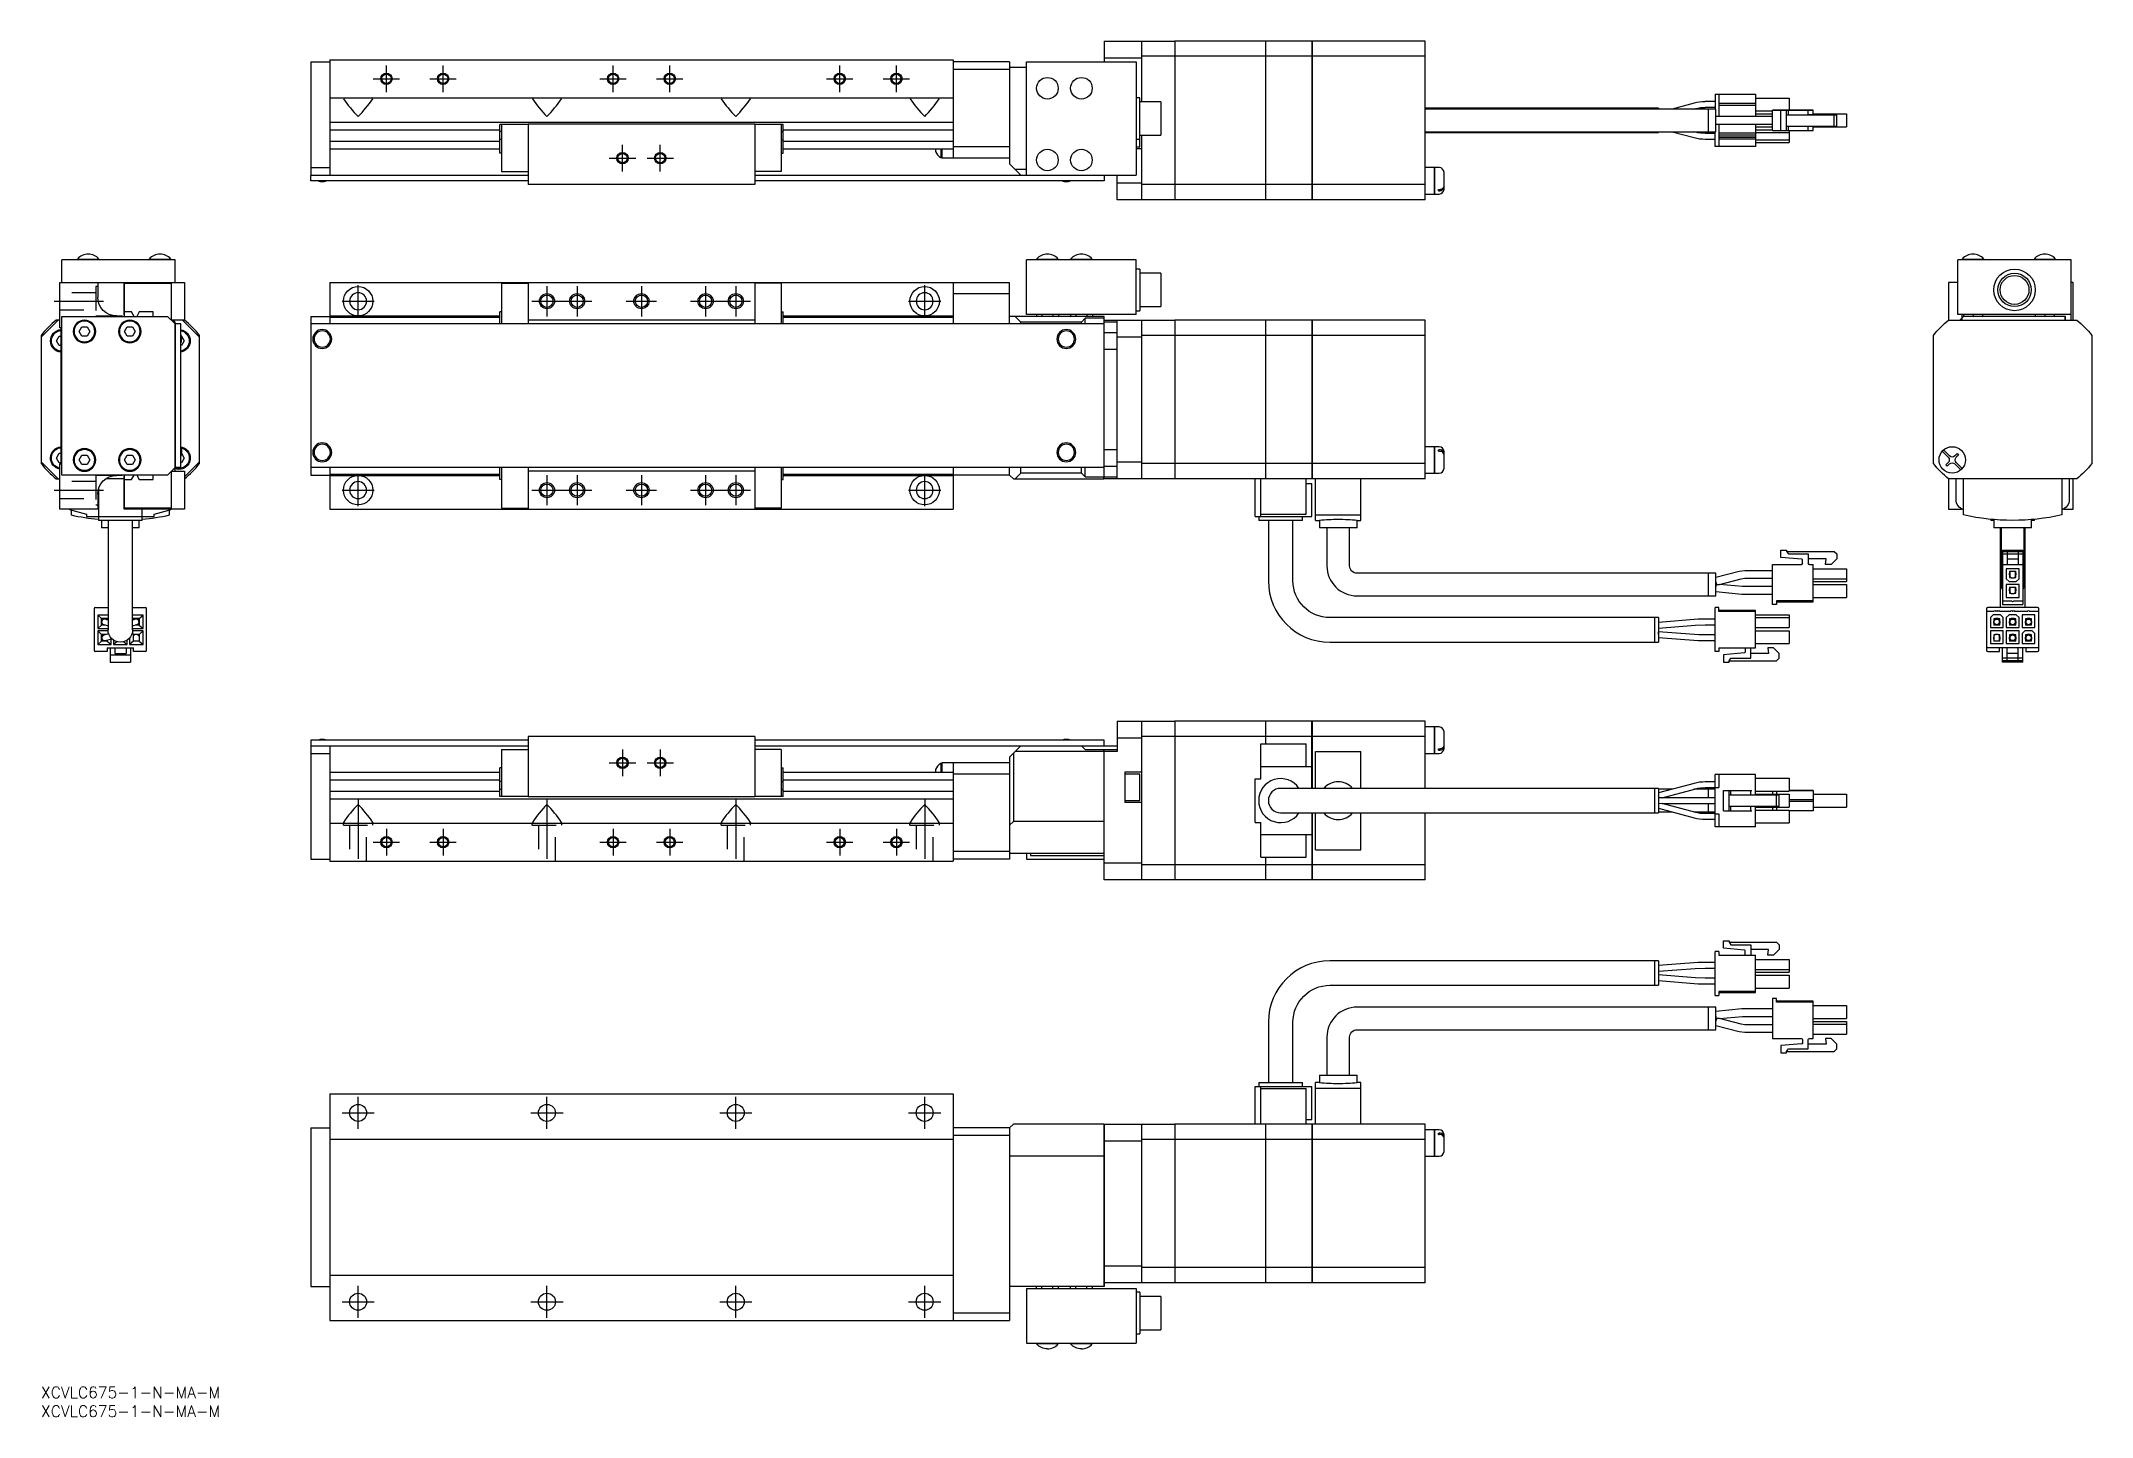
# Model space of a CAD drawing. Extents: x 0 to 543, y -8 to 356.
import ezdxf

# ---------------------------------------------------------------- set-up
doc = ezdxf.new("R2010")
doc.units = 0
doc.header["$LTSCALE"] = 0.5
doc.linetypes.add('CENTER', pattern=[50.8, 31.75, -6.35, 6.35, -6.35])
doc.linetypes.add('DASHED', pattern=[19.05, 12.7, -6.35])
for name, color, linetype in [('MSM_CENTER', 1, 'CENTER'), ('MSM_CONTINUOUS', 7, 'CONTINUOUS'), ('MSM_DASHED', 4, 'DASHED'), ('MSM_NARROW', 5, 'CONTINUOUS'), ('MSM_PART_NUMBER', 7, 'CONTINUOUS')]:
    doc.layers.add(name, color=color, linetype=linetype)
doc.styles.get("Standard").update_dxf_attribs({"font": 'txt.shx', "height": 3, "bigfont": 'bigfont.shx'})

msp = doc.modelspace()

# ---------------------------------------------------------------- texts
at = {"layer": 'MSM_PART_NUMBER'}
for p in [(0, -3), (0, -8)]:
    msp.add_text('XCVLC675-1-N-MA-M', height=3, dxfattribs=at).set_placement(p)

# ---------------------------------------------------------------- linework, layer by layer
at = {"layer": 'MSM_CENTER'}
for p, q in [((91.45, 342.7), (91.45, 349.7)), ((106.45, 342.7), (106.45, 349.7)), ((151.45, 342.7), (151.45, 349.7)), ((166.45, 342.7), (166.45, 349.7)), ((211.45, 342.7), (211.45, 349.7)), ((226.45, 342.7), (226.45, 349.7)), ((87.95, 346.2), (94.95, 346.2)), ((102.95, 346.2), (109.95, 346.2)), ((147.95, 346.2), (154.95, 346.2)), ((162.95, 346.2), (169.95, 346.2)), ((207.95, 346.2), (214.95, 346.2)), ((222.95, 346.2), (229.95, 346.2)), ((153.95, 321.7), (153.95, 328.7)), ((163.95, 321.7), (163.95, 328.7)), ((150.45, 325.2), (157.45, 325.2)), ((160.45, 325.2), (167.45, 325.2)), ((83.95, 283.07), (83.95, 291.57)), ((133.95, 291.32), (133.95, 283.32)), ((141.95, 291.32), (141.95, 283.32)), ((158.95, 291.32), (158.95, 283.32)), ((175.95, 291.32), (175.95, 283.32)), ((183.95, 291.32), (183.95, 283.32)), ((233.95, 283.07), (233.95, 291.57)), ((3.5, 287.32), (16.5, 287.32)), ((79.7, 287.32), (88.2, 287.32)), ((129.95, 287.32), (145.95, 287.32)), ((154.95, 287.32), (162.95, 287.32)), ((171.95, 287.32), (187.95, 287.32)), ((229.7, 287.32), (238.2, 287.32)), ((83.95, 233.07), (83.95, 241.57)), ((133.95, 241.32), (133.95, 233.32)), ((141.95, 241.32), (141.95, 233.32)), ((158.95, 241.32), (158.95, 233.32)), ((175.95, 241.32), (175.95, 233.32)), ((183.95, 241.32), (183.95, 233.32)), ((233.95, 233.07), (233.95, 241.57)), ((3.5, 237.32), (16.5, 237.32)), ((79.7, 237.32), (88.2, 237.32)), ((129.95, 237.32), (145.95, 237.32)), ((154.95, 237.32), (162.95, 237.32)), ((171.95, 237.32), (187.95, 237.32)), ((229.7, 237.32), (238.2, 237.32)), ((153.95, 168.64), (153.95, 161.64)), ((163.95, 168.64), (163.95, 161.64)), ((150.45, 165.14), (157.45, 165.14)), ((160.45, 165.14), (167.45, 165.14)), ((83.95, 155.64), (83.95, 137.14)), ((133.95, 155.64), (133.95, 137.14)), ((183.95, 155.64), (183.95, 137.14)), ((233.95, 155.64), (233.95, 137.14)), ((91.45, 147.64), (91.45, 140.64)), ((106.45, 147.64), (106.45, 140.64)), ((151.45, 147.64), (151.45, 140.64)), ((166.45, 147.64), (166.45, 140.64)), ((211.45, 147.64), (211.45, 140.64)), ((226.45, 147.64), (226.45, 140.64)), ((87.95, 144.14), (94.95, 144.14)), ((102.95, 144.14), (109.95, 144.14)), ((147.95, 144.14), (154.95, 144.14)), ((162.95, 144.14), (169.95, 144.14)), ((207.95, 144.14), (214.95, 144.14)), ((222.95, 144.14), (229.95, 144.14)), ((83.95, 68.25), (83.95, 76.75)), ((133.95, 68.25), (133.95, 76.75)), ((183.95, 68.25), (183.95, 76.75)), ((233.95, 68.25), (233.95, 76.75)), ((79.7, 72.5), (88.2, 72.5)), ((129.7, 72.5), (138.2, 72.5)), ((179.7, 72.5), (188.2, 72.5)), ((229.7, 72.5), (238.2, 72.5)), ((79.7, 22.5), (88.2, 22.5)), ((83.95, 18.25), (83.95, 26.75)), ((129.7, 22.5), (138.2, 22.5)), ((133.95, 18.25), (133.95, 26.75)), ((179.7, 22.5), (188.2, 22.5)), ((183.95, 18.25), (183.95, 26.75)), ((229.7, 22.5), (238.2, 22.5)), ((233.95, 18.25), (233.95, 26.75))]:
    msp.add_line(p, q, dxfattribs=at)
at = {"layer": 'MSM_CONTINUOUS'}
for p, q in [((281.45, 356.2), (281.45, 350.7)), ((281.45, 356.2), (300.15, 356.2)), ((291.45, 340.12), (291.45, 356.2)), ((300.15, 356.2), (300.15, 314.2)), ((300.2, 356.15), (300.15, 356.15)), ((300.2, 356.2), (300.2, 314.2)), ((324.15, 356.2), (300.2, 356.2)), ((324.15, 356.2), (324.15, 314.2)), ((324.2, 356.15), (324.15, 356.15)), ((324.2, 356.2), (324.2, 314.2)), ((336.45, 356.2), (324.2, 356.2)), ((336.45, 356.2), (336.45, 314.2)), ((336.5, 356.15), (336.45, 356.15)), ((336.5, 356.2), (336.5, 314.2)), ((366.45, 356.2), (336.5, 356.2)), ((366.45, 314.2), (366.45, 356.2)), ((71.45, 350.7), (71.45, 320.7)), ((71.45, 350.7), (76.45, 350.7)), ((76.45, 351.2), (241.45, 351.2)), ((76.45, 351.2), (76.45, 320.7)), ((241.45, 351.2), (241.45, 325.2)), ((256.45, 350.7), (241.45, 350.7)), ((256.45, 348.7), (241.45, 348.7)), ((256.45, 350.7), (256.45, 323.7)), ((260.95, 349.2), (256.45, 349.2)), ((260.95, 320.7), (260.95, 350.7)), ((260.95, 350.7), (289.95, 350.7)), ((291.45, 351.7), (281.45, 351.7)), ((289.95, 350.7), (289.95, 320.7)), ((300.15, 352.17), (291.45, 352.17)), ((300.2, 351.91), (300.15, 351.91)), ((324.15, 352.17), (300.2, 352.17)), ((324.2, 351.91), (324.15, 351.91)), ((336.45, 352.17), (324.2, 352.17)), ((336.5, 351.91), (336.45, 351.91)), ((366.45, 352.17), (336.5, 352.17)), ((443.2, 342.1), (443.2, 338.2)), ((443.2, 342.1), (453.9, 342.1)), ((444.2, 342.1), (444.2, 336.2)), ((453.9, 342.1), (453.9, 336.2)), ((76.45, 341.2), (241.45, 341.2)), ((80.21, 341.2), (80.05, 341.07)), ((80.08, 340.94), (80.05, 341.07)), ((87.69, 341.2), (87.85, 341.07)), ((87.82, 340.94), (87.85, 341.07)), ((130.21, 341.2), (130.05, 341.07)), ((130.08, 340.94), (130.05, 341.07)), ((137.69, 341.2), (137.85, 341.07)), ((137.82, 340.94), (137.85, 341.07)), ((180.21, 341.2), (180.05, 341.07)), ((180.08, 340.94), (180.05, 341.07)), ((187.69, 341.2), (187.85, 341.07)), ((187.82, 340.94), (187.85, 341.07)), ((230.21, 341.2), (230.05, 341.07)), ((230.08, 340.94), (230.05, 341.07)), ((237.69, 341.2), (237.85, 341.07)), ((237.82, 340.94), (237.85, 341.07)), ((290.95, 341.2), (289.95, 341.2)), ((290.95, 328.2), (290.95, 341.2)), ((296.45, 340.12), (290.95, 340.12)), ((296.45, 340.12), (296.45, 331.27)), ((428.2, 338.45), (366.45, 338.45)), ((443.45, 338.2), (366.45, 338.2)), ((427.2, 338.45), (427.2, 338.2)), ((428.2, 338.45), (428.2, 338.2)), ((437.69, 339.77), (431.83, 338.2)), ((437.62, 338.2), (438.08, 338.32)), ((443.2, 340.15), (440.57, 340.15)), ((440.57, 338.65), (443.2, 338.65)), ((441.45, 332.2), (441.45, 338.2)), ((443.45, 332.2), (443.45, 338.2)), ((453.9, 339.65), (444.2, 339.65)), ((453.9, 339.15), (444.2, 339.15)), ((453.9, 341.1), (462.8, 341.1)), ((453.9, 337.7), (458.45, 337.7)), ((453.9, 336.9), (458.45, 336.9)), ((458.45, 337.9), (466.1, 337.9)), ((459.45, 337.9), (458.45, 337.9)), ((458.45, 337.9), (458.45, 337.9)), ((458.45, 332.5), (458.45, 337.9)), ((469.15, 337.9), (459.45, 337.9)), ((460.65, 337.9), (462.15, 337.9)), ((466.22, 337.9), (460.65, 337.9)), ((460.65, 332.5), (460.65, 337.9)), ((462.15, 337.9), (462.65, 337.9)), ((462.15, 332.5), (462.15, 337.9)), ((462.15, 336.7), (474.75, 336.7)), ((462.65, 337.9), (467.9, 337.9)), ((462.65, 336.7), (462.65, 337.9)), ((462.8, 341.1), (462.8, 337.9)), ((466.1, 337.9), (466.4, 337.9)), ((466.4, 337.9), (466.22, 337.9)), ((467.9, 337.9), (468.2, 337.9)), ((467.9, 336.7), (467.9, 337.9)), ((472.58, 336.7), (467.9, 336.7)), ((468.2, 336.7), (467.9, 336.7)), ((468.2, 337.9), (469.15, 337.9)), ((469.15, 336.7), (469.15, 337.9)), ((469.15, 337.9), (469.15, 337.9)), ((469.15, 336.9), (478.05, 336.9)), ((469.15, 336.9), (478.05, 336.9)), ((469.15, 336.9), (478.05, 336.9)), ((472.45, 336.7), (472.58, 336.7)), ((473.95, 336.7), (472.58, 336.7)), ((475.45, 336.7), (473.95, 336.7)), ((474.75, 336.7), (475.45, 336.7)), ((474.75, 333.7), (474.75, 336.7)), ((475.45, 333.7), (475.45, 336.7)), ((478.05, 336.9), (478.05, 333.5)), ((76.45, 334.7), (241.45, 334.7)), ((76.45, 332.73), (121.45, 332.73)), ((121.45, 326.5), (121.45, 334.1)), ((128.95, 334.1), (121.45, 334.1)), ((121.95, 332.22), (121.45, 332.22)), ((121.95, 334.1), (121.95, 321.7)), ((188.95, 334.2), (128.95, 334.2)), ((128.95, 334.2), (128.95, 318.2)), ((188.95, 334.2), (188.95, 318.2)), ((196.45, 334.1), (188.95, 334.1)), ((195.95, 334.1), (195.95, 321.7)), ((195.95, 332.22), (196.45, 332.22)), ((196.45, 326.5), (196.45, 334.1)), ((196.45, 332.73), (241.45, 332.73)), ((290.95, 331.27), (296.45, 331.27)), ((291.45, 314.2), (291.45, 331.27)), ((366.45, 332.2), (443.45, 332.2)), ((366.45, 331.95), (428.2, 331.95)), ((427.2, 332.2), (427.2, 331.95)), ((428.2, 332.2), (428.2, 331.95)), ((431.83, 332.2), (437.69, 330.63)), ((438.08, 332.07), (437.62, 332.2)), ((443.2, 331.75), (440.57, 331.75)), ((443.2, 328.3), (443.2, 332.2)), ((449.83, 336.2), (443.45, 336.2)), ((450.36, 336.2), (443.45, 336.2)), ((443.45, 334.2), (449.83, 334.2)), ((444.2, 334.2), (444.2, 328.3)), ((453.9, 331.8), (444.2, 331.8)), ((453.9, 331.3), (444.2, 331.3)), ((453.9, 331.25), (444.2, 331.25)), ((451.09, 336.2), (449.83, 336.2)), ((449.83, 334.2), (451.09, 334.2)), ((450.55, 336.2), (450.36, 336.2)), ((458.45, 336.2), (450.55, 336.2)), ((458.45, 336.2), (451.09, 336.2)), ((451.09, 334.2), (458.45, 334.2)), ((453.9, 334.2), (453.9, 328.3)), ((453.9, 333.5), (458.45, 333.5)), ((453.9, 332.7), (458.45, 332.7)), ((453.9, 331.95), (462.8, 331.95)), ((458.45, 332.5), (460.65, 332.5)), ((460.65, 332.5), (462.15, 332.5)), ((462.15, 333.7), (474.75, 333.7)), ((462.15, 332.5), (462.65, 332.5)), ((462.65, 332.5), (462.65, 333.7)), ((462.65, 332.5), (467.9, 332.5)), ((462.8, 332.5), (462.8, 329.3)), ((467.9, 332.5), (467.9, 333.7)), ((467.9, 332.5), (468.2, 332.5)), ((468.2, 332.5), (469.15, 332.5)), ((469.15, 332.5), (469.15, 333.7)), ((469.15, 333.5), (478.05, 333.5)), ((474.75, 333.7), (475.45, 333.7)), ((76.45, 329.66), (121.45, 329.66)), ((76.45, 327.7), (121.45, 327.7)), ((121.95, 330.17), (121.45, 330.17)), ((121.95, 326.5), (121.45, 326.5)), ((195.95, 330.17), (196.45, 330.17)), ((195.95, 326.5), (196.45, 326.5)), ((196.45, 329.66), (241.45, 329.66)), ((196.45, 327.7), (241.45, 327.7)), ((236.8, 327.7), (236.8, 326.99)), ((238.25, 327.7), (238.25, 325.34)), ((238.45, 327.7), (238.45, 325.2)), ((256.45, 328.2), (241.45, 328.2)), ((289.95, 330.2), (290.95, 330.2)), ((289.95, 328.2), (290.95, 328.2)), ((291.45, 327.7), (289.95, 327.7)), ((440.57, 330.25), (443.2, 330.25)), ((453.9, 328.3), (443.2, 328.3)), ((453.9, 330.75), (444.2, 330.75)), ((453.9, 330.7), (444.2, 330.7)), ((453.9, 330.2), (444.2, 330.2)), ((453.9, 330.05), (462.8, 330.05)), ((453.9, 329.3), (462.8, 329.3)), ((71.45, 322.7), (76.45, 322.7)), ((71.45, 320.7), (128.95, 320.7)), ((71.45, 320.6), (71.55, 320.7)), ((71.45, 319.2), (71.45, 320.6)), ((121.95, 321.7), (128.95, 321.7)), ((195.95, 321.7), (188.95, 321.7)), ((188.95, 320.7), (289.95, 320.7)), ((238.25, 325.34), (238.45, 325.34)), ((256.45, 325.2), (238.45, 325.2)), ((259.45, 320.7), (256.45, 323.7)), ((260.95, 322.2), (257.95, 322.2)), ((281.35, 320.7), (281.45, 320.6)), ((281.45, 320.6), (281.45, 319.2)), ((284.95, 314.2), (284.95, 320.7)), ((368.95, 322.7), (366.45, 322.7)), ((368.95, 315.7), (368.95, 322.7)), ((369, 322.65), (368.95, 322.65)), ((369, 315.7), (369, 322.7)), ((370.15, 322.7), (369, 322.7)), ((371.45, 317), (371.45, 321.4)), ((128.95, 319.2), (71.45, 319.2)), ((188.95, 318.2), (128.95, 318.2)), ((281.45, 319.2), (188.95, 319.2)), ((284.95, 318.7), (291.45, 318.7)), ((300.15, 318.22), (291.45, 318.22)), ((300.2, 318.48), (300.15, 318.48)), ((324.15, 318.22), (300.2, 318.22)), ((324.2, 318.48), (324.15, 318.48)), ((336.45, 318.22), (324.2, 318.22)), ((336.5, 318.48), (336.45, 318.48)), ((366.45, 318.22), (336.5, 318.22)), ((366.45, 315.7), (368.95, 315.7)), ((368.95, 315.75), (369, 315.75)), ((369, 315.7), (370.15, 315.7)), ((369.95, 316.9), (370.15, 316.9)), ((369.95, 316.55), (369.95, 316.9)), ((369.95, 316.55), (370.15, 316.55)), ((300.15, 314.2), (284.95, 314.2)), ((300.2, 314.25), (300.15, 314.25)), ((324.15, 314.2), (300.2, 314.2)), ((324.2, 314.25), (324.15, 314.25)), ((336.45, 314.2), (324.2, 314.2)), ((336.5, 314.25), (336.45, 314.25)), ((366.45, 314.2), (336.5, 314.2)), ((5.5, 292.32), (5.5, 298.32)), ((35.5, 298.32), (5.5, 298.32)), ((9.65, 298.48), (15.35, 298.48)), ((9.65, 298.48), (9.65, 298.32)), ((15.35, 298.32), (15.35, 298.48)), ((28.65, 298.48), (34.35, 298.48)), ((28.65, 298.48), (28.65, 298.32)), ((34.35, 298.32), (34.35, 298.48)), ((35.5, 292.32), (35.5, 298.32)), ((289.95, 298.32), (260.95, 298.32)), ((260.95, 283.82), (260.95, 298.32)), ((263.6, 298.48), (269.3, 298.48)), ((263.6, 298.48), (263.6, 298.32)), ((269.3, 298.32), (269.3, 298.48)), ((272.6, 298.48), (278.3, 298.48)), ((272.6, 298.48), (272.6, 298.32)), ((278.3, 298.32), (278.3, 298.48)), ((289.95, 283.82), (289.95, 298.32)), ((290.95, 295.82), (289.95, 295.82)), ((290.95, 295.82), (290.95, 284.82)), ((296.45, 294.74), (290.95, 294.74)), ((296.45, 294.74), (296.45, 285.89)), ((507.5, 283.82), (507.5, 298.32)), ((537.5, 298.32), (507.5, 298.32)), ((508.65, 298.48), (514.35, 298.48)), ((508.65, 298.48), (508.65, 298.32)), ((514.35, 298.32), (514.35, 298.48)), ((527.65, 298.48), (533.35, 298.48)), ((527.65, 298.48), (527.65, 298.32)), ((533.35, 298.32), (533.35, 298.48)), ((537.5, 282.32), (537.5, 298.32)), ((5, 280.32), (5, 292.32)), ((5, 292.32), (38, 292.32)), ((15, 292.32), (15, 288.42)), ((22, 283.72), (22, 292.32)), ((22.1, 283.32), (22.1, 292.12)), ((22.1, 292.12), (34.5, 292.12)), ((34.5, 292.12), (34.5, 282.32)), ((38, 292.32), (38, 282.32)), ((76.45, 292.32), (76.45, 281.32)), ((76.45, 292.32), (256.45, 292.32)), ((121.95, 292.12), (128.95, 292.12)), ((121.95, 292.12), (121.95, 281.32)), ((128.95, 292.32), (128.95, 281.32)), ((188.95, 292.32), (188.95, 281.32)), ((195.95, 292.12), (188.95, 292.12)), ((195.95, 292.12), (195.95, 281.32)), ((241.45, 292.32), (241.45, 281.32)), ((256.45, 289.32), (241.45, 289.32)), ((256.45, 281.32), (256.45, 292.32)), ((507.5, 292.32), (505, 292.32)), ((505, 292.32), (505, 282.32)), ((538, 292.32), (537.5, 292.32)), ((538, 282.32), (538, 292.32)), ((5.5, 241.32), (5.5, 283.32)), ((5.5, 283.32), (33.5, 283.32)), ((20, 283.42), (21.5, 283.42)), ((21.5, 283.42), (21.5, 283.32)), ((22.1, 283.72), (22, 283.72)), ((23.97, 284.52), (22.1, 284.52)), ((24.66, 283.32), (23.97, 284.52)), ((26.02, 284.52), (25.34, 283.32)), ((29.7, 284.52), (26.02, 284.52)), ((29.7, 283.32), (29.7, 284.52)), ((33.5, 283.32), (35.5, 281.32)), ((71.45, 283.32), (71.45, 241.32)), ((71.45, 283.32), (76.45, 283.32)), ((76.45, 283.42), (121.45, 283.42)), ((76.45, 283.12), (121.45, 283.12)), ((121.45, 281.32), (121.45, 284.52)), ((121.95, 284.52), (121.45, 284.52)), ((195.95, 284.52), (196.45, 284.52)), ((196.45, 281.32), (196.45, 284.52)), ((196.45, 283.42), (241.45, 283.42)), ((196.45, 283.12), (241.45, 283.12)), ((281.45, 283.32), (256.45, 283.32)), ((259.45, 281.82), (257.95, 283.32)), ((289.95, 283.82), (260.95, 283.82)), ((263.57, 283.82), (263.57, 283.32)), ((265.01, 283.82), (265.01, 283.32)), ((267.9, 283.82), (267.9, 283.32)), ((269.34, 283.82), (269.34, 283.32)), ((272.57, 283.82), (272.57, 283.32)), ((274.01, 283.82), (274.01, 283.32)), ((276.45, 282.82), (275.45, 281.82)), ((276.45, 281.32), (276.45, 282.82)), ((281.45, 282.82), (276.45, 282.82)), ((276.9, 283.82), (276.9, 283.32)), ((278.34, 283.82), (278.34, 283.32)), ((281.45, 240.32), (281.45, 283.32)), ((289.95, 284.82), (290.95, 284.82)), ((290.95, 285.89), (296.45, 285.89)), ((537.5, 283.82), (507.5, 283.82)), ((509, 283.32), (508, 282.32)), ((508.5, 283.82), (508.5, 282.32)), ((509, 283.82), (509, 283.32)), ((536, 283.32), (509, 283.32)), ((511.5, 283.82), (511.5, 283.32)), ((514, 283.82), (514, 283.32)), ((528, 283.82), (528, 283.32)), ((530.5, 283.82), (530.5, 283.32)), ((533, 283.82), (533, 283.32)), ((535.9, 282.32), (535.9, 283.32)), ((536, 282.32), (536, 283.32)), ((4.5, 282.32), (0, 277.82)), ((0, 278.29), (0, 244.35)), ((5, 282.32), (4.03, 282.32)), ((4.06, 276.82), (4.78, 278.07)), ((4.78, 278.07), (5.3, 278.07)), ((5.3, 280.32), (5, 280.32)), ((5.3, 244.32), (5.3, 280.32)), ((10.06, 279.32), (10.78, 280.57)), ((10.78, 278.07), (10.06, 279.32)), ((10.78, 280.57), (12.22, 280.57)), ((12.22, 278.07), (10.78, 278.07)), ((12.22, 280.57), (12.94, 279.32)), ((12.94, 279.32), (12.22, 278.07)), ((22.06, 279.32), (22.78, 280.57)), ((22.78, 278.07), (22.06, 279.32)), ((22.78, 280.57), (24.22, 280.57)), ((24.22, 278.07), (22.78, 278.07)), ((24.22, 280.57), (24.94, 279.32)), ((24.94, 279.32), (24.22, 278.07)), ((38, 282.32), (34.7, 282.32)), ((34.7, 282.32), (34.7, 282.12)), ((35.5, 281.82), (35, 282.32)), ((35.5, 242.32), (35.5, 281.82)), ((37, 281.32), (35.5, 281.32)), ((35.6, 243.32), (35.6, 281.32)), ((37, 243.32), (37, 281.32)), ((37.11, 278.07), (37.22, 278.07)), ((37.22, 278.07), (37.94, 276.82)), ((42, 277.82), (37.5, 282.32)), ((42, 244.35), (42, 278.29)), ((281.45, 281.32), (71.45, 281.32)), ((188.95, 282.32), (128.95, 282.32)), ((259.45, 281.32), (259.45, 281.82)), ((275.45, 281.82), (259.45, 281.82)), ((275.45, 281.32), (275.45, 281.82)), ((281.45, 282.32), (300.15, 282.32)), ((284.95, 281.82), (281.45, 281.82)), ((281.45, 279.05), (284.95, 279.05)), ((284.95, 240.32), (284.95, 282.32)), ((291.45, 277.82), (284.95, 277.82)), ((291.45, 240.32), (291.45, 282.32)), ((300.15, 278.29), (291.45, 278.29)), ((300.15, 282.32), (300.15, 240.32)), ((300.2, 282.27), (300.15, 282.27)), ((300.2, 278.03), (300.15, 278.03)), ((300.2, 282.32), (300.2, 240.32)), ((324.15, 282.32), (300.2, 282.32)), ((324.15, 278.29), (300.2, 278.29)), ((324.15, 282.32), (324.15, 240.32)), ((324.2, 282.27), (324.15, 282.27)), ((324.2, 278.03), (324.15, 278.03)), ((324.2, 282.32), (324.2, 240.32)), ((336.45, 282.32), (324.2, 282.32)), ((336.45, 278.29), (324.2, 278.29)), ((336.45, 282.32), (336.45, 240.32)), ((336.5, 282.27), (336.45, 282.27)), ((336.5, 278.03), (336.45, 278.03)), ((336.5, 282.32), (336.5, 240.32)), ((366.45, 282.32), (336.5, 282.32)), ((366.45, 278.29), (336.5, 278.29)), ((366.45, 240.32), (366.45, 282.32)), ((501, 244.35), (501, 278.29)), ((505.03, 282.32), (538.97, 282.32)), ((543, 278.29), (543, 244.35)), ((4.78, 275.57), (4.06, 276.82)), ((5.3, 275.57), (4.78, 275.57)), ((37.22, 275.57), (37, 275.57)), ((37.94, 276.82), (37.22, 275.57)), ((284.95, 274.58), (281.45, 274.58)), ((0, 244.82), (4.5, 240.32)), ((4.06, 245.82), (4.78, 247.07)), ((4.78, 244.57), (4.06, 245.82)), ((4.78, 247.07), (5.3, 247.07)), ((5.3, 244.57), (4.78, 244.57)), ((10.06, 245.32), (10.78, 246.57)), ((10.78, 244.07), (10.06, 245.32)), ((10.78, 246.57), (12.22, 246.57)), ((12.22, 246.57), (12.94, 245.32)), ((12.94, 245.32), (12.22, 244.07)), ((22.06, 245.32), (22.78, 246.57)), ((22.78, 244.07), (22.06, 245.32)), ((22.78, 246.57), (24.22, 246.57)), ((24.22, 246.57), (24.94, 245.32)), ((24.94, 245.32), (24.22, 244.07)), ((37.22, 244.57), (37, 244.57)), ((37.19, 247.07), (37.22, 247.07)), ((37.22, 247.07), (37.94, 245.82)), ((37.94, 245.82), (37.22, 244.57)), ((38, 240.82), (42, 244.82)), ((281.45, 248.05), (284.95, 248.05)), ((284.95, 244.82), (291.45, 244.82)), ((300.2, 244.6), (300.15, 244.6)), ((324.2, 244.6), (324.15, 244.6)), ((336.5, 244.6), (336.45, 244.6)), ((368.95, 248.82), (366.45, 248.82)), ((368.95, 241.82), (368.95, 248.82)), ((369, 248.77), (368.95, 248.77)), ((369, 241.82), (369, 248.82)), ((370.15, 248.82), (369, 248.82)), ((369.95, 247.96), (370.15, 247.96)), ((369.95, 247.61), (369.95, 247.96)), ((369.95, 247.61), (370.15, 247.61)), ((371.45, 243.12), (371.45, 247.52)), ((504.94, 246.02), (503.35, 247.61)), ((503.71, 247.96), (505.29, 246.38)), ((504.34, 244.01), (504.94, 244.61)), ((506.71, 246.38), (507.31, 246.98)), ((507.66, 246.62), (507.06, 246.02)), ((507.06, 244.61), (507.72, 243.95)), ((507.31, 246.98), (507.66, 246.62)), ((4.03, 240.32), (5, 240.32)), ((5, 232.32), (5, 244.32)), ((5, 244.32), (5.3, 244.32)), ((33.5, 241.32), (5.5, 241.32)), ((12.22, 244.07), (10.78, 244.07)), ((22, 240.32), (17.14, 240.32)), ((17.14, 240.32), (17.14, 240.32)), ((21.5, 241.22), (20, 241.22)), ((21.5, 241.32), (21.5, 241.22)), ((22, 240.92), (22.1, 240.92)), ((22, 232.32), (22, 240.92)), ((22.1, 232.52), (22.1, 241.32)), ((22.1, 240.12), (23.97, 240.12)), ((24.22, 244.07), (22.78, 244.07)), ((23.97, 240.12), (24.66, 241.31)), ((25.34, 241.31), (26.02, 240.12)), ((26.02, 240.12), (29.7, 240.12)), ((29.7, 240.12), (29.7, 241.32)), ((35.5, 243.32), (33.5, 241.32)), ((34.5, 242.32), (34.5, 232.52)), ((34.7, 242.52), (34.7, 242.32)), ((34.7, 242.32), (38, 242.32)), ((37, 243.32), (35.5, 243.32)), ((38, 242.32), (38, 232.32)), ((281.45, 243.32), (71.45, 243.32)), ((71.45, 241.32), (76.45, 241.32)), ((76.45, 243.32), (76.45, 232.32)), ((76.45, 241.52), (121.45, 241.52)), ((76.45, 241.22), (121.45, 241.22)), ((121.45, 240.12), (121.45, 243.32)), ((121.95, 240.12), (121.45, 240.12)), ((121.95, 243.32), (121.95, 232.52)), ((128.95, 243.32), (128.95, 232.32)), ((188.95, 242.32), (128.95, 242.32)), ((188.95, 243.32), (188.95, 232.32)), ((195.95, 243.32), (195.95, 232.52)), ((195.95, 240.12), (196.45, 240.12)), ((196.45, 240.12), (196.45, 243.32)), ((196.45, 241.52), (241.45, 241.52)), ((196.45, 241.22), (241.45, 241.22)), ((241.45, 243.32), (241.45, 232.32)), ((256.45, 241.32), (241.45, 241.32)), ((256.45, 241.32), (256.45, 243.32)), ((256.45, 241.32), (257.45, 240.32)), ((257.45, 240.32), (281.35, 240.32)), ((257.95, 240.32), (259.45, 241.82)), ((259.45, 241.82), (259.45, 243.32)), ((275.45, 241.82), (259.45, 241.82)), ((275.45, 241.82), (275.45, 243.32)), ((275.45, 241.82), (276.45, 240.82)), ((276.45, 240.82), (276.45, 243.32)), ((276.45, 240.82), (281.36, 240.82)), ((281.36, 240.33), (281.35, 240.32)), ((281.45, 240.94), (281.36, 240.82)), ((281.36, 240.33), (281.36, 240.82)), ((281.36, 240.33), (281.45, 240.42)), ((284.95, 243.58), (281.45, 243.58)), ((281.45, 240.82), (284.95, 240.82)), ((300.15, 240.32), (281.45, 240.32)), ((300.15, 244.35), (291.45, 244.35)), ((300.2, 240.37), (300.15, 240.37)), ((324.15, 244.35), (300.2, 244.35)), ((336.45, 240.32), (300.2, 240.32)), ((321.45, 230.32), (321.45, 240.32)), ((322.95, 230.32), (322.95, 240.32)), ((324.2, 240.37), (324.15, 240.37)), ((336.45, 244.35), (324.2, 244.35)), ((334.95, 230.92), (334.95, 240.32)), ((334.95, 239.12), (336.45, 239.12)), ((336.5, 240.37), (336.45, 240.37)), ((336.45, 230.32), (336.45, 239.12)), ((366.45, 244.35), (336.5, 244.35)), ((366.45, 240.32), (336.5, 240.32)), ((337.45, 229.32), (337.45, 240.32)), ((349.45, 229.32), (349.45, 240.32)), ((366.45, 241.82), (368.95, 241.82)), ((368.95, 241.87), (369, 241.87)), ((369, 241.82), (370.15, 241.82)), ((504.69, 243.65), (504.34, 244.01)), ((505.29, 244.26), (504.69, 243.65)), ((505, 240.34), (505, 232.32)), ((538.97, 240.32), (505.03, 240.32)), ((508.29, 242.67), (506.71, 244.26)), ((507, 234.9), (507, 240.32)), ((507.72, 243.95), (508.64, 243.02)), ((509, 230.75), (509, 240.32)), ((535, 240.32), (535, 230.75)), ((537, 240.32), (537, 234.9)), ((538, 232.32), (538, 240.32)), ((15, 236.22), (15, 232.32)), ((15.22, 237.67), (15.22, 230.32)), ((15, 232.32), (5, 232.32)), ((8, 232.07), (8, 230.75)), ((8.17, 232.01), (12, 230.92)), ((12, 230.92), (12, 230.32)), ((12, 230.32), (30, 230.32)), ((15.18, 230.32), (15.18, 229.32)), ((26.82, 229.32), (15.18, 229.32)), ((16, 229.32), (16, 227.32)), ((17.75, 229.32), (17.75, 200.32)), ((38, 232.32), (22, 232.32)), ((34.5, 232.52), (22.1, 232.52)), ((24.25, 200.32), (24.25, 229.32)), ((26, 227.32), (26, 229.32)), ((26.78, 230.32), (26.78, 232.32)), ((26.82, 229.32), (26.82, 230.32)), ((30, 230.92), (33.83, 232.01)), ((30, 230.32), (30, 230.92)), ((34, 230.75), (34, 232.07)), ((76.45, 232.32), (241.45, 232.32)), ((121.95, 232.52), (128.95, 232.52)), ((195.95, 232.52), (188.95, 232.52)), ((321.45, 230.32), (336.45, 230.32)), ((322.38, 230.32), (322.38, 229.32)), ((334.02, 229.32), (322.38, 229.32)), ((322.95, 230.92), (334.95, 230.92)), ((324.95, 229.32), (324.95, 213.32)), ((331.45, 213.32), (331.45, 229.32)), ((334.02, 229.32), (334.02, 230.32)), ((337.45, 230.75), (349.45, 230.75)), ((337.45, 229.32), (338.45, 229.32)), ((338.45, 229.32), (338.45, 227.32)), ((348.45, 229.32), (349.45, 229.32)), ((348.45, 227.32), (348.45, 229.32)), ((505, 232.32), (508.47, 232.32)), ((516.18, 229.6), (516.18, 229.32)), ((517, 229.32), (516.18, 229.32)), ((517, 229.53), (517, 227.32)), ((527, 227.32), (527, 229.53)), ((527.82, 229.32), (527, 229.32)), ((527.82, 229.32), (527.82, 229.6)), ((535.53, 232.32), (538, 232.32)), ((17.75, 227.32), (16, 227.32)), ((26, 227.32), (24.25, 227.32)), ((348.45, 227.32), (338.45, 227.32)), ((340.45, 227.32), (340.45, 217.32)), ((346.45, 217.32), (346.45, 227.32)), ((527, 227.32), (517, 227.32)), ((518.75, 206.22), (518.75, 227.32)), ((519, 212.32), (519, 227.32)), ((525, 227.32), (525, 212.32)), ((525.25, 227.32), (525.25, 206.22)), ((458.45, 217.62), (466.1, 217.62)), ((458.45, 207.02), (458.45, 217.62)), ((458.45, 217.62), (466.1, 217.62)), ((460.65, 221.42), (462.15, 221.42)), ((460.65, 219.5), (460.65, 221.42)), ((460.65, 221.42), (462.15, 221.42)), ((466.22, 219.02), (460.65, 219.5)), ((462.15, 221.42), (462.15, 221.12)), ((462.15, 221.12), (462.65, 220.42)), ((462.15, 221.12), (474.75, 221.12)), ((462.15, 221.12), (474.75, 221.12)), ((462.65, 220.42), (467.9, 220.42)), ((466.11, 217.62), (466.1, 217.62)), ((466.4, 217.92), (466.4, 218.82)), ((467.9, 220.42), (467.9, 217.92)), ((472.58, 219.12), (467.9, 219.12)), ((468.2, 217.62), (469.15, 217.62)), ((468.2, 217.62), (468.2, 217.62)), ((468.2, 217.62), (469.15, 217.62)), ((469.15, 207.77), (469.15, 217.62)), ((472.45, 217.62), (472.58, 219.12)), ((472.45, 217.62), (472.58, 219.12)), ((473.95, 217.62), (472.45, 217.62)), ((475.45, 219.12), (473.95, 217.62)), ((474.75, 221.12), (475.45, 220.42)), ((474.75, 221.12), (475.45, 220.42)), ((475.45, 220.42), (475.45, 219.12)), ((519.3, 217.32), (519, 217.32)), ((519.3, 221.42), (524.7, 221.42)), ((519.3, 221.42), (519.3, 207.02)), ((519.3, 221.12), (524.7, 221.12)), ((519.3, 220.42), (524.7, 220.42)), ((519.3, 217.62), (524.7, 217.62)), ((520.5, 221.12), (520.5, 217.62)), ((520.5, 219.12), (523.5, 219.12)), ((523.5, 221.12), (523.5, 217.62)), ((524.7, 221.42), (524.7, 207.02)), ((525, 217.32), (524.7, 217.32)), ((443.45, 215.32), (348.45, 215.32)), ((441.45, 209.32), (441.45, 215.32)), ((449.58, 215.8), (443.45, 214.2)), ((443.45, 209.32), (443.45, 215.32)), ((443.67, 212.32), (443.45, 213.17)), ((443.67, 212.32), (443.45, 213.17)), ((443.45, 211.47), (443.55, 212.46)), ((443.64, 212.45), (443.55, 212.46)), ((443.67, 212.32), (444.4, 212.38)), ((444.4, 212.38), (450.08, 213.86)), ((450.45, 211.8), (444.4, 212.38)), ((451.09, 215.99), (449.58, 215.8)), ((450.08, 213.86), (451.09, 213.99)), ((450.55, 211.79), (450.45, 211.8)), ((458.45, 211.79), (450.55, 211.79)), ((458.45, 215.99), (451.09, 215.99)), ((451.09, 213.99), (458.45, 213.99)), ((469.15, 216.52), (478.05, 216.52)), ((469.15, 216.52), (478.05, 216.52)), ((469.15, 213.87), (478.05, 213.87)), ((469.15, 213.12), (478.05, 213.12)), ((469.15, 212.32), (478.05, 212.32)), ((469.15, 212.32), (478.05, 212.32)), ((478.05, 216.52), (478.05, 213.12)), ((478.05, 212.32), (478.05, 208.92)), ((519, 215.32), (518.75, 215.32)), ((520.3, 216.52), (520.3, 213.87)), ((523.7, 216.52), (520.3, 216.52)), ((520.3, 213.87), (521.05, 213.12)), ((523.7, 212.32), (520.3, 212.32)), ((520.3, 212.32), (520.3, 208.92)), ((521.05, 213.12), (522.95, 213.12)), ((521.1, 215.37), (521.1, 214.87)), ((521.25, 215.37), (521.1, 215.37)), ((521.1, 214.87), (521.25, 214.87)), ((521.2, 215.87), (522.8, 215.87)), ((521.2, 215.87), (521.2, 215.37)), ((521.2, 214.87), (521.2, 214.22)), ((521.2, 214.22), (521.52, 214.22)), ((521.25, 215.87), (521.25, 214.49)), ((521.25, 214.49), (521.62, 214.12)), ((521.62, 214.12), (522.37, 214.12)), ((522.37, 214.12), (522.75, 214.49)), ((522.47, 214.22), (522.8, 214.22)), ((522.75, 214.49), (522.75, 215.87)), ((522.75, 215.37), (522.9, 215.37)), ((522.75, 214.87), (522.9, 214.87)), ((522.8, 215.37), (522.8, 215.87)), ((522.8, 214.22), (522.8, 214.87)), ((522.9, 214.87), (522.9, 215.37)), ((522.95, 213.12), (523.7, 213.87)), ((523.7, 213.87), (523.7, 216.52)), ((523.7, 208.92), (523.7, 212.32)), ((525.25, 215.32), (525, 215.32)), ((348.45, 209.32), (443.45, 209.32)), ((443.45, 210.46), (450.26, 209.81)), ((450.26, 209.81), (450.55, 209.79)), ((450.55, 209.79), (458.45, 209.79)), ((459.45, 207.02), (458.45, 207.02)), ((469.15, 208.02), (459.45, 208.02)), ((459.45, 208.02), (459.45, 207.02)), ((459.45, 207.77), (469.15, 207.77)), ((469.15, 208.92), (478.05, 208.92)), ((519.3, 208.02), (521.75, 208.02)), ((519.3, 207.02), (524.7, 207.02)), ((520.3, 208.92), (523.7, 208.92)), ((521.25, 211.17), (521.1, 211.17)), ((521.1, 211.17), (521.1, 210.67)), ((521.1, 210.67), (521.25, 210.67)), ((521.2, 211.67), (521.2, 211.17)), ((521.2, 211.67), (522.8, 211.67)), ((521.2, 210.67), (521.2, 210.02)), ((521.2, 210.02), (521.52, 210.02)), ((521.25, 211.67), (521.25, 210.29)), ((521.25, 210.29), (521.62, 209.92)), ((521.62, 209.92), (522.37, 209.92)), ((522.25, 208.02), (524.7, 208.02)), ((522.37, 209.92), (522.75, 210.29)), ((522.47, 210.02), (522.8, 210.02)), ((522.75, 210.29), (522.75, 211.67)), ((522.75, 211.17), (522.9, 211.17)), ((522.75, 210.67), (522.9, 210.67)), ((522.8, 211.17), (522.8, 211.67)), ((522.8, 210.02), (522.8, 210.67)), ((522.9, 210.67), (522.9, 211.17)), ((14.1, 205.92), (14.1, 194.92)), ((14.4, 206.22), (17.75, 206.22)), ((17.75, 204.22), (15, 204.22)), ((15, 204.22), (15, 200.67)), ((16.05, 203.32), (15, 204.22)), ((16.05, 201.57), (15, 200.67)), ((16.05, 202.94), (16.42, 203.32)), ((16.05, 201.57), (16.05, 203.32)), ((17.55, 203.32), (16.05, 203.32)), ((17.11, 201.57), (16.05, 201.57)), ((16.59, 201.72), (17.75, 201.38)), ((17.75, 202.94), (17.01, 203.16)), ((17.17, 203.32), (17.46, 203.03)), ((17.55, 203.32), (17.75, 203.49)), ((17.55, 203), (17.55, 203.32)), ((24.25, 206.22), (27.6, 206.22)), ((27, 204.22), (24.25, 204.22)), ((24.45, 203.32), (24.25, 203.49)), ((24.99, 203.16), (24.25, 202.94)), ((24.25, 201.38), (25.41, 201.72)), ((24.45, 203.32), (24.45, 203)), ((25.95, 203.32), (24.45, 203.32)), ((24.54, 203.03), (24.82, 203.32)), ((25.95, 201.57), (24.89, 201.57)), ((25.57, 203.32), (25.95, 202.94)), ((25.95, 203.32), (27, 204.22)), ((25.95, 203.32), (25.95, 201.57)), ((25.95, 201.57), (27, 200.67)), ((27, 200.67), (27, 204.22)), ((27.9, 194.92), (27.9, 205.92)), ((428.2, 203.57), (341.2, 203.57)), ((427.2, 203.57), (427.2, 197.07)), ((428.2, 203.57), (428.2, 197.07)), ((438.75, 203.16), (428.2, 202.32)), ((428.26, 200.82), (437.94, 201.59)), ((437.94, 201.59), (440.57, 201.69)), ((443.2, 203.19), (439.6, 203.19)), ((440.57, 201.69), (443.2, 201.69)), ((443.2, 194.62), (443.2, 206.22)), ((444.2, 206.22), (443.2, 206.22)), ((444.2, 205.22), (444.2, 206.22)), ((453.9, 205.47), (444.2, 205.47)), ((453.9, 205.22), (444.2, 205.22)), ((453.9, 195.62), (453.9, 205.47)), ((453.9, 204.32), (462.8, 204.32)), ((453.9, 203.57), (462.8, 203.57)), ((453.9, 200.92), (462.8, 200.92)), ((462.8, 204.32), (462.8, 200.92)), ((515.1, 205.92), (515.1, 194.92)), ((517, 205.22), (515.1, 205.22)), ((528.6, 206.22), (515.4, 206.22)), ((516.85, 204.32), (516.1, 203.57)), ((516.1, 203.57), (516.1, 200.92)), ((516.1, 200.92), (519.5, 200.92)), ((518.75, 204.32), (516.85, 204.32)), ((517.05, 202.57), (516.9, 202.57)), ((516.9, 202.57), (516.9, 202.07)), ((516.9, 202.07), (517.05, 202.07)), ((517.32, 203.22), (517, 203.22)), ((517, 203.22), (517, 202.57)), ((517, 202.07), (517, 201.57)), ((518.6, 201.57), (517, 201.57)), ((517.42, 203.32), (517.05, 202.94)), ((517.05, 202.94), (517.05, 201.57)), ((518.17, 203.32), (517.42, 203.32)), ((517.55, 205.22), (517.5, 205.22)), ((518.11, 201.57), (517.59, 201.72)), ((518.01, 203.16), (518.46, 203.03)), ((518.1, 205.22), (518.05, 205.22)), ((518.55, 202.94), (518.17, 203.32)), ((518.6, 203.22), (518.27, 203.22)), ((518.55, 201.57), (518.55, 202.94)), ((518.7, 202.57), (518.55, 202.57)), ((518.7, 202.07), (518.55, 202.07)), ((521.47, 205.22), (518.6, 205.22)), ((518.6, 202.57), (518.6, 203.22)), ((518.6, 201.57), (518.6, 202.07)), ((518.7, 202.07), (518.7, 202.57)), ((519.5, 203.57), (518.75, 204.32)), ((519.5, 200.92), (519.5, 203.57)), ((521.05, 204.32), (520.3, 203.57)), ((520.3, 203.57), (520.3, 200.92)), ((520.3, 200.92), (523.7, 200.92)), ((522.95, 204.32), (521.05, 204.32)), ((521.1, 202.57), (521.1, 202.07)), ((521.25, 202.57), (521.1, 202.57)), ((521.1, 202.07), (521.25, 202.07)), ((521.2, 203.22), (521.2, 202.57)), ((521.52, 203.22), (521.2, 203.22)), ((521.2, 202.07), (521.2, 201.57)), ((522.8, 201.57), (521.2, 201.57)), ((521.62, 203.32), (521.25, 202.94)), ((521.25, 202.94), (521.25, 201.57)), ((521.25, 201.57), (521.25, 201.65)), ((522.37, 203.32), (521.62, 203.32)), ((522.02, 205.22), (521.97, 205.22)), ((522.75, 202.94), (522.37, 203.32)), ((522.8, 203.22), (522.47, 203.22)), ((525.95, 205.22), (522.52, 205.22)), ((522.74, 201.57), (522.75, 201.65)), ((522.75, 201.57), (522.75, 202.94)), ((522.9, 202.57), (522.75, 202.57)), ((522.9, 202.07), (522.75, 202.07)), ((522.8, 202.57), (522.8, 203.22)), ((522.8, 201.57), (522.8, 202.07)), ((522.9, 202.07), (522.9, 202.57)), ((523.7, 203.57), (522.95, 204.32)), ((523.7, 200.92), (523.7, 203.57)), ((524.5, 204.32), (524.5, 200.92)), ((527.9, 204.32), (524.5, 204.32)), ((524.5, 200.92), (527.9, 200.92)), ((525.45, 202.57), (525.3, 202.57)), ((525.3, 202.57), (525.3, 202.07)), ((525.3, 202.07), (525.45, 202.07)), ((525.72, 203.22), (525.4, 203.22)), ((525.4, 203.22), (525.4, 202.57)), ((525.4, 202.07), (525.4, 201.57)), ((527, 201.57), (525.4, 201.57)), ((525.82, 203.32), (525.45, 202.94)), ((525.45, 202.94), (525.45, 201.57)), ((525.99, 203.16), (525.53, 203.03)), ((526.57, 203.32), (525.82, 203.32)), ((525.89, 201.57), (526.41, 201.72)), ((528.9, 205.22), (526.45, 205.22)), ((526.95, 202.94), (526.57, 203.32)), ((527, 203.22), (526.67, 203.22)), ((526.95, 201.57), (526.95, 202.94)), ((527.1, 202.57), (526.95, 202.57)), ((527.1, 202.07), (526.95, 202.07)), ((527, 202.57), (527, 203.22)), ((527, 201.57), (527, 202.07)), ((527.1, 202.07), (527.1, 202.57)), ((527.9, 200.92), (527.9, 204.32)), ((528.9, 194.92), (528.9, 205.92)), ((15, 200.67), (17.75, 200.67)), ((17.76, 200.07), (15, 200.07)), ((15, 200.07), (15, 196.42)), ((16.05, 199.12), (15, 200.07)), ((16.05, 197.37), (15, 196.42)), ((15, 196.42), (18.6, 196.42)), ((16.05, 197.37), (16.05, 199.12)), ((16.05, 198.74), (16.42, 199.12)), ((17.14, 199.12), (16.05, 199.12)), ((17.55, 197.37), (16.05, 197.37)), ((17.9, 199.33), (16.6, 198.96)), ((17, 197.52), (18.72, 198)), ((17.5, 195.62), (24.5, 195.62)), ((17.5, 195.62), (17.5, 194.62)), ((17.55, 197.67), (17.55, 197.37)), ((17.55, 197.37), (18.6, 196.42)), ((17.73, 199.28), (17.88, 199.41)), ((18.3, 195.62), (18.3, 191.82)), ((18.6, 196.42), (18.6, 197.97)), ((19.2, 197.61), (19.2, 196.42)), ((20.07, 197.2), (19.2, 196.42)), ((19.2, 196.42), (22.8, 196.42)), ((19.5, 195.62), (19.5, 194.12)), ((21.93, 197.2), (22.8, 196.42)), ((22.5, 195.62), (22.5, 194.12)), ((22.8, 196.42), (22.8, 197.61)), ((23.4, 198.12), (23.4, 196.42)), ((24.45, 197.37), (23.4, 196.42)), ((23.4, 196.42), (27, 196.42)), ((23.7, 195.62), (23.7, 191.82)), ((24.45, 199.12), (24.12, 199.41)), ((27, 200.07), (24.24, 200.07)), ((24.25, 200.67), (27, 200.67)), ((24.45, 197.37), (24.45, 199.12)), ((25.95, 199.12), (24.45, 199.12)), ((24.45, 198.74), (24.82, 199.12)), ((25.95, 197.37), (24.45, 197.37)), ((24.5, 194.62), (24.5, 195.62)), ((25.57, 199.12), (25.95, 198.74)), ((25.95, 199.12), (27, 200.07)), ((25.95, 199.12), (25.95, 197.37)), ((25.95, 197.37), (27, 196.42)), ((27, 196.42), (27, 200.07)), ((341.2, 197.07), (428.2, 197.07)), ((428.2, 199.07), (428.26, 199.81)), ((428.26, 199.81), (428.2, 199.79)), ((428.2, 198.31), (438.77, 197.52)), ((438.89, 199.02), (428.26, 199.81)), ((443.2, 198.99), (439.58, 198.99)), ((439.58, 197.49), (443.2, 197.49)), ((444.2, 195.62), (453.9, 195.62)), ((444.2, 195.62), (444.2, 194.62)), ((453.9, 200.12), (462.8, 200.12)), ((453.9, 196.72), (462.8, 196.72)), ((457.2, 195.62), (457.33, 194.12)), ((458.7, 195.62), (457.2, 195.62)), ((460.2, 194.12), (458.7, 195.62)), ((462.8, 200.12), (462.8, 196.72)), ((528.9, 195.62), (515.1, 195.62)), ((516.1, 200.12), (516.1, 196.72)), ((519.5, 200.12), (516.1, 200.12)), ((516.1, 196.72), (519.5, 196.72)), ((517.05, 198.37), (516.9, 198.37)), ((516.9, 198.37), (516.9, 197.87)), ((516.9, 197.87), (517.05, 197.87)), ((517, 199.02), (517, 198.37)), ((517.32, 199.02), (517, 199.02)), ((517, 197.87), (517, 197.37)), ((518.6, 197.37), (517, 197.37)), ((517.42, 199.12), (517.05, 198.74)), ((517.05, 198.74), (517.05, 197.37)), ((518.17, 199.12), (517.42, 199.12)), ((518.55, 198.74), (518.17, 199.12)), ((518.6, 199.02), (518.27, 199.02)), ((518.5, 194.62), (518.5, 195.62)), ((518.55, 197.37), (518.55, 198.74)), ((518.7, 198.37), (518.55, 198.37)), ((518.7, 197.87), (518.55, 197.87)), ((518.6, 198.37), (518.6, 199.02)), ((518.6, 197.37), (518.6, 197.87)), ((518.7, 197.87), (518.7, 198.37)), ((519.3, 191.82), (519.3, 195.62)), ((519.5, 196.72), (519.5, 200.12)), ((523.7, 200.12), (520.3, 200.12)), ((520.3, 200.12), (520.3, 196.72)), ((520.3, 196.72), (523.7, 196.72)), ((520.5, 192.12), (520.5, 195.62)), ((521.1, 198.37), (521.1, 197.87)), ((521.25, 198.37), (521.1, 198.37)), ((521.1, 197.87), (521.25, 197.87)), ((521.2, 199.02), (521.2, 198.37)), ((521.52, 199.02), (521.2, 199.02)), ((521.2, 197.87), (521.2, 197.37)), ((522.8, 197.37), (521.2, 197.37)), ((521.52, 199.02), (521.25, 198.74)), ((521.25, 198.74), (521.25, 197.37)), ((521.62, 199.12), (521.52, 199.02)), ((522.37, 199.12), (521.62, 199.12)), ((522.47, 199.02), (522.37, 199.12)), ((522.8, 199.02), (522.47, 199.02)), ((522.75, 198.74), (522.47, 199.02)), ((522.75, 197.37), (522.75, 198.74)), ((522.9, 198.37), (522.75, 198.37)), ((522.9, 197.87), (522.75, 197.87)), ((522.8, 198.37), (522.8, 199.02)), ((522.8, 197.37), (522.8, 197.87)), ((522.9, 197.87), (522.9, 198.37)), ((523.5, 192.12), (523.5, 195.62)), ((523.7, 196.72), (523.7, 200.12)), ((525.25, 200.12), (524.5, 199.37)), ((524.5, 199.37), (524.5, 196.72)), ((524.5, 196.72), (527.9, 196.72)), ((524.7, 191.82), (524.7, 195.62)), ((527.15, 200.12), (525.25, 200.12)), ((525.45, 198.37), (525.3, 198.37)), ((525.3, 198.37), (525.3, 197.87)), ((525.3, 197.87), (525.45, 197.87)), ((525.72, 199.02), (525.4, 199.02)), ((525.4, 199.02), (525.4, 198.37)), ((525.4, 197.87), (525.4, 197.37)), ((527, 197.37), (525.4, 197.37)), ((525.72, 199.02), (525.45, 198.74)), ((525.45, 198.74), (525.45, 197.37)), ((525.45, 197.67), (526, 197.52)), ((525.5, 195.62), (525.5, 194.62)), ((525.82, 199.12), (525.72, 199.02)), ((526.57, 199.12), (525.82, 199.12)), ((526.4, 198.96), (525.85, 199.12)), ((526.95, 198.74), (526.57, 199.12)), ((527, 199.02), (526.67, 199.02)), ((526.95, 197.37), (526.95, 198.74)), ((527.1, 198.37), (526.95, 198.37)), ((527.1, 197.87), (526.95, 197.87)), ((527, 198.37), (527, 199.02)), ((527, 197.37), (527, 197.87)), ((527.1, 197.87), (527.1, 198.37)), ((527.9, 199.37), (527.15, 200.12)), ((527.9, 196.72), (527.9, 199.37)), ((17.5, 194.62), (14.4, 194.62)), ((18.3, 193.73), (23.7, 193.73)), ((18.3, 191.82), (23.7, 191.82)), ((19.5, 194.12), (22.5, 194.12)), ((27.6, 194.62), (24.5, 194.62)), ((444.2, 194.62), (443.2, 194.62)), ((450.97, 194.22), (445.4, 193.73)), ((445.4, 193.73), (445.4, 191.82)), ((445.4, 191.82), (446.9, 191.82)), ((446.9, 192.12), (447.4, 192.82)), ((446.9, 191.82), (446.9, 192.12)), ((446.9, 192.12), (459.5, 192.12)), ((447.4, 192.82), (452.65, 192.82)), ((451.15, 195.32), (451.15, 194.42)), ((452.65, 192.82), (452.65, 195.32)), ((457.33, 194.12), (452.65, 194.12)), ((459.5, 192.12), (460.2, 192.82)), ((460.2, 192.82), (460.2, 194.12)), ((515.4, 194.62), (518.5, 194.62)), ((524.7, 192.82), (519.3, 192.82)), ((524.7, 192.12), (519.3, 192.12)), ((524.7, 191.82), (519.3, 191.82)), ((523.5, 194.12), (520.5, 194.12)), ((525.5, 194.62), (528.6, 194.62)), ((284.95, 176.14), (300.15, 176.14)), ((284.95, 176.14), (284.95, 168.14)), ((291.45, 134.14), (291.45, 176.14)), ((300.15, 176.14), (300.15, 134.14)), ((300.2, 176.09), (300.15, 176.09)), ((300.2, 176.14), (300.2, 134.14)), ((324.15, 176.14), (300.2, 176.14)), ((324.15, 176.14), (324.15, 170.14)), ((324.2, 176.09), (324.15, 176.09)), ((324.2, 176.14), (324.2, 170.14)), ((336.45, 176.14), (324.2, 176.14)), ((336.45, 158.39), (336.45, 176.14)), ((336.5, 176.09), (336.45, 176.09)), ((336.5, 176.14), (336.5, 158.39)), ((366.45, 176.14), (336.5, 176.14)), ((366.45, 158.39), (366.45, 176.14)), ((368.95, 174.64), (366.45, 174.64)), ((368.95, 167.64), (368.95, 174.64)), ((369, 174.59), (368.95, 174.59)), ((369, 167.64), (369, 174.64)), ((370.15, 174.64), (369, 174.64)), ((128.95, 171.14), (71.45, 171.14)), ((71.45, 171.14), (71.45, 169.74)), ((71.45, 169.74), (71.55, 169.64)), ((71.45, 169.64), (71.45, 139.64)), ((71.45, 169.64), (128.95, 169.64)), ((76.45, 169.64), (76.45, 139.14)), ((121.95, 168.64), (128.95, 168.64)), ((121.95, 168.64), (121.95, 156.24)), ((188.95, 172.14), (128.95, 172.14)), ((128.95, 172.14), (128.95, 156.14)), ((188.95, 172.14), (188.95, 156.14)), ((281.45, 171.14), (188.95, 171.14)), ((188.95, 169.64), (284.95, 169.64)), ((195.95, 168.64), (188.95, 168.64)), ((195.95, 168.64), (195.95, 156.24)), ((256.45, 166.64), (259.45, 169.64)), ((275.45, 169.64), (276.45, 168.64)), ((276.45, 168.64), (284.95, 168.64)), ((281.35, 169.64), (281.45, 169.74)), ((281.36, 168.15), (281.36, 168.64)), ((281.45, 169.74), (281.45, 171.14)), ((281.45, 134.14), (281.45, 168.64)), ((291.45, 171.64), (284.95, 171.64)), ((300.15, 172.11), (291.45, 172.11)), ((300.2, 171.85), (300.15, 171.85)), ((324.15, 172.11), (300.2, 172.11)), ((322.95, 160.92), (322.95, 170.14)), ((322.95, 170.14), (334.95, 170.14)), ((324.2, 171.85), (324.15, 171.85)), ((336.45, 172.11), (324.2, 172.11)), ((334.95, 164.14), (334.95, 170.14)), ((336.5, 171.85), (336.45, 171.85)), ((366.45, 172.11), (336.5, 172.11)), ((369.95, 168.84), (370.15, 168.84)), ((369.95, 168.49), (369.95, 168.84)), ((369.95, 168.49), (370.15, 168.49)), ((371.45, 168.94), (371.45, 173.34)), ((71.45, 167.64), (76.45, 167.64)), ((121.95, 163.84), (121.45, 163.84)), ((121.45, 156.24), (121.45, 163.84)), ((195.95, 163.84), (196.45, 163.84)), ((196.45, 156.24), (196.45, 163.84)), ((236.8, 163.35), (236.8, 162.64)), ((238.25, 165), (238.25, 162.64)), ((238.45, 165), (238.25, 165)), ((256.45, 165.14), (238.45, 165.14)), ((238.45, 165.14), (238.45, 162.64)), ((241.45, 165.14), (241.45, 139.14)), ((256.45, 166.64), (256.45, 139.64)), ((257.45, 167.64), (257.45, 149.64)), ((281.35, 168.14), (257.95, 168.14)), ((281.36, 168.15), (281.35, 168.14)), ((281.35, 168.14), (281.35, 149.64)), ((281.36, 168.15), (281.45, 168.11)), ((284.95, 168.14), (281.45, 168.14)), ((322.95, 164.14), (336.45, 164.14)), ((337.45, 158.39), (337.45, 168.14)), ((337.45, 168.14), (349.45, 168.14)), ((349.45, 158.39), (349.45, 168.14)), ((366.45, 167.64), (368.95, 167.64)), ((368.95, 167.69), (369, 167.69)), ((369, 167.64), (370.15, 167.64)), ((76.45, 162.64), (121.45, 162.64)), ((76.45, 160.67), (121.45, 160.67)), ((76.45, 157.6), (121.45, 157.6)), ((121.95, 160.16), (121.45, 160.16)), ((121.95, 158.11), (121.45, 158.11)), ((195.95, 160.16), (196.45, 160.16)), ((195.95, 158.11), (196.45, 158.11)), ((196.45, 162.64), (241.45, 162.64)), ((196.45, 160.67), (241.45, 160.67)), ((196.45, 157.6), (241.45, 157.6)), ((256.45, 162.14), (241.45, 162.14)), ((286.95, 162.64), (286.95, 154.64)), ((291.45, 162.64), (286.95, 162.64)), ((290.95, 162.14), (286.95, 162.14)), ((290.95, 155.14), (290.95, 162.14)), ((321.45, 149.36), (321.45, 160.92)), ((321.45, 160.92), (322.95, 160.92)), ((428.2, 158.39), (328.2, 158.39)), ((427.2, 158.39), (427.2, 151.89)), ((437.69, 159.71), (428.2, 157.16)), ((428.2, 158.39), (428.2, 151.89)), ((431.83, 158.14), (428.2, 158.14)), ((429.23, 155.89), (438.08, 158.26)), ((443.2, 158.14), (437.62, 158.14)), ((443.2, 160.09), (440.57, 160.09)), ((440.57, 158.59), (443.2, 158.59)), ((441.45, 155.89), (441.45, 158.14)), ((443.2, 148.24), (443.2, 162.04)), ((453.9, 162.04), (443.2, 162.04)), ((443.2, 158.64), (444.2, 158.64)), ((444.2, 162.04), (444.2, 158.64)), ((445.4, 152.44), (445.4, 157.84)), ((445.4, 157.84), (452.95, 157.84)), ((446.9, 152.44), (446.9, 157.84)), ((447.4, 156.64), (447.4, 157.84)), ((452.65, 156.64), (452.65, 157.84)), ((453.9, 156.64), (453.9, 162.04)), ((453.9, 161.04), (462.8, 161.04)), ((453.9, 157.64), (462.8, 157.64)), ((458.45, 157.64), (458.45, 156.84)), ((459.45, 157.64), (459.45, 156.84)), ((462.8, 161.04), (462.8, 157.64)), ((462.8, 157.84), (466.1, 157.84)), ((462.8, 157.84), (467.9, 157.84)), ((466.22, 157.84), (462.8, 157.84)), ((469.15, 157.84), (462.8, 157.84)), ((466.1, 157.84), (466.4, 157.84)), ((466.4, 157.84), (466.22, 157.84)), ((467.9, 157.84), (468.2, 157.84)), ((468.2, 157.84), (469.15, 157.84)), ((469.15, 157.84), (469.15, 157.84)), ((469.15, 157.84), (469.15, 152.44)), ((76.45, 155.64), (241.45, 155.64)), ((128.95, 156.24), (121.45, 156.24)), ((188.95, 156.14), (128.95, 156.14)), ((196.45, 156.24), (188.95, 156.24)), ((286.95, 155.14), (290.95, 155.14)), ((291.45, 154.64), (286.95, 154.64)), ((428.2, 156.17), (428.29, 155.89)), ((443.2, 155.89), (428.2, 155.89)), ((428.2, 154.39), (428.3, 154.39)), ((428.2, 153.11), (437.69, 150.56)), ((428.2, 152.14), (431.83, 152.14)), ((428.34, 154.5), (429.23, 154.39)), ((438.08, 152.01), (429.23, 154.39)), ((429.23, 154.39), (443.2, 154.39)), ((437.62, 152.14), (443.2, 152.14)), ((441.45, 152.14), (441.45, 154.39)), ((445.4, 152.44), (452.95, 152.44)), ((446.9, 156.64), (460.2, 156.64)), ((446.9, 153.64), (460.2, 153.64)), ((447.4, 152.44), (447.4, 153.64)), ((452.65, 152.44), (452.65, 153.64)), ((453.9, 156.84), (462.8, 156.84)), ((453.9, 148.24), (453.9, 153.64)), ((453.9, 153.44), (462.8, 153.44)), ((453.9, 152.64), (462.8, 152.64)), ((458.45, 153.44), (458.45, 152.64)), ((459.45, 153.44), (459.45, 152.64)), ((459.5, 153.64), (459.5, 156.64)), ((460.2, 153.64), (460.2, 156.64)), ((462.8, 156.84), (462.8, 153.44)), ((469.15, 155.39), (462.8, 155.39)), ((469.15, 154.89), (462.8, 154.89)), ((462.8, 152.64), (462.8, 149.24)), ((469.15, 152.44), (462.8, 152.44)), ((469.15, 156.84), (478.05, 156.84)), ((469.15, 156.84), (478.05, 156.84)), ((469.15, 156.84), (478.05, 156.84)), ((469.15, 153.44), (478.05, 153.44)), ((478.05, 156.84), (478.05, 153.44)), ((76.45, 149.14), (241.45, 149.14)), ((80.08, 149.39), (80.05, 149.26)), ((80.21, 149.14), (80.05, 149.26)), ((87.69, 149.14), (87.85, 149.26)), ((87.82, 149.39), (87.85, 149.26)), ((130.08, 149.39), (130.05, 149.26)), ((130.21, 149.14), (130.05, 149.26)), ((137.69, 149.14), (137.85, 149.26)), ((137.82, 149.39), (137.85, 149.26)), ((180.08, 149.39), (180.05, 149.26)), ((180.21, 149.14), (180.05, 149.26)), ((187.69, 149.14), (187.85, 149.26)), ((187.82, 149.39), (187.85, 149.26)), ((230.08, 149.39), (230.05, 149.26)), ((230.21, 149.14), (230.05, 149.26)), ((237.69, 149.14), (237.85, 149.26)), ((237.82, 149.39), (237.85, 149.26)), ((256.45, 148.64), (257.45, 149.64)), ((281.35, 149.64), (257.45, 149.64)), ((281.35, 149.64), (281.36, 149.63)), ((281.36, 149.63), (281.45, 149.66)), ((281.36, 149.63), (281.36, 141.15)), ((321.45, 149.36), (322.95, 149.36)), ((322.95, 140.14), (322.95, 149.36)), ((328.2, 151.89), (428.2, 151.89)), ((336.45, 151.89), (336.45, 134.14)), ((336.5, 151.89), (336.5, 134.14)), ((337.45, 142.14), (337.45, 151.89)), ((349.45, 142.14), (349.45, 151.89)), ((366.45, 134.14), (366.45, 151.89)), ((438.3, 151.96), (438.08, 152.01)), ((443.2, 151.69), (440.57, 151.69)), ((440.57, 150.19), (443.2, 150.19)), ((443.2, 151.64), (444.2, 151.64)), ((453.9, 148.24), (443.2, 148.24)), ((444.2, 151.64), (444.2, 148.24)), ((453.9, 149.24), (462.8, 149.24)), ((256.45, 141.64), (241.45, 141.64)), ((281.45, 141.24), (281.35, 141.14)), ((322.95, 146.14), (336.45, 146.14)), ((334.95, 140.14), (334.95, 146.14)), ((337.45, 142.14), (349.45, 142.14)), ((71.45, 139.64), (76.45, 139.64)), ((76.45, 139.14), (241.45, 139.14)), ((256.45, 139.64), (241.45, 139.64)), ((281.35, 141.14), (256.45, 141.14)), ((260.95, 141.14), (260.95, 139.64)), ((260.95, 139.64), (281.45, 139.64)), ((261.95, 141.14), (261.95, 140.64)), ((261.95, 140.64), (281.45, 140.64)), ((281.45, 138.64), (291.45, 138.64)), ((300.15, 138.17), (291.45, 138.17)), ((300.2, 138.42), (300.15, 138.42)), ((324.15, 138.17), (300.2, 138.17)), ((322.95, 140.14), (334.95, 140.14)), ((324.15, 140.14), (324.15, 134.14)), ((324.2, 138.42), (324.15, 138.42)), ((324.2, 140.14), (324.2, 134.14)), ((336.45, 138.17), (324.2, 138.17)), ((336.5, 138.42), (336.45, 138.42)), ((366.45, 138.17), (336.5, 138.17)), ((300.15, 134.14), (281.45, 134.14)), ((300.2, 134.19), (300.15, 134.19)), ((324.15, 134.14), (300.2, 134.14)), ((324.2, 134.19), (324.15, 134.19)), ((336.45, 134.14), (324.2, 134.14)), ((336.5, 134.19), (336.45, 134.19)), ((366.45, 134.14), (336.5, 134.14)), ((444.2, 115.2), (443.2, 115.2)), ((443.2, 103.6), (443.2, 115.2)), ((444.2, 115.2), (444.2, 114.2)), ((444.2, 114.2), (453.9, 114.2)), ((445.4, 118), (446.9, 118)), ((445.4, 116.09), (445.4, 118)), ((450.97, 115.6), (445.4, 116.09)), ((446.9, 118), (446.9, 117.7)), ((446.9, 117.7), (459.5, 117.7)), ((446.9, 117.7), (447.4, 117)), ((447.4, 117), (452.65, 117)), ((451.15, 114.5), (451.15, 115.4)), ((452.65, 117), (452.65, 114.5)), ((457.33, 115.7), (452.65, 115.7)), ((453.9, 104.35), (453.9, 114.2)), ((457.2, 114.2), (457.33, 115.7)), ((458.7, 114.2), (457.2, 114.2)), ((460.2, 115.7), (458.7, 114.2)), ((459.5, 117.7), (460.2, 117)), ((460.2, 117), (460.2, 115.7)), ((428.2, 112.75), (341.2, 112.75)), ((427.2, 112.75), (427.2, 106.25)), ((428.2, 112.75), (428.2, 106.25)), ((438.77, 112.29), (428.2, 111.5)), ((428.26, 110), (428.2, 110.03)), ((428.26, 110), (437.94, 110.73)), ((437.94, 108.23), (428.26, 109)), ((437.94, 110.73), (440.57, 110.83)), ((443.2, 112.33), (439.58, 112.33)), ((440.57, 110.83), (443.2, 110.83)), ((453.9, 113.1), (462.8, 113.1)), ((453.9, 110.45), (462.8, 110.45)), ((453.9, 109.7), (462.8, 109.7)), ((453.9, 108.9), (462.8, 108.9)), ((462.8, 113.1), (462.8, 109.7)), ((462.8, 108.9), (462.8, 105.5)), ((341.2, 106.25), (428.2, 106.25)), ((428.2, 107.5), (438.75, 106.66)), ((440.57, 108.13), (437.94, 108.23)), ((439.6, 106.63), (443.2, 106.63)), ((443.2, 108.13), (440.57, 108.13)), ((443.2, 103.6), (444.2, 103.6)), ((453.9, 104.6), (444.2, 104.6)), ((444.2, 104.6), (444.2, 103.6)), ((444.2, 104.35), (453.9, 104.35)), ((453.9, 105.5), (462.8, 105.5)), ((443.45, 100.5), (348.45, 100.5)), ((441.45, 94.5), (441.45, 100.5)), ((443.45, 94.5), (443.45, 100.5)), ((450.26, 100.01), (443.45, 99.35)), ((443.55, 97.35), (443.45, 98.35)), ((444.4, 97.44), (450.45, 98.02)), ((450.55, 100.02), (450.26, 100.01)), ((450.45, 98.02), (450.55, 98.02)), ((458.45, 100.02), (450.55, 100.02)), ((450.55, 98.02), (458.45, 98.02)), ((458.45, 102.8), (458.45, 92.2)), ((459.45, 102.8), (458.45, 102.8)), ((459.45, 102.8), (458.45, 102.8)), ((459.45, 101.8), (459.45, 102.8)), ((469.15, 102.05), (459.45, 102.05)), ((469.15, 101.8), (459.45, 101.8)), ((469.15, 101.8), (459.45, 101.8)), ((469.15, 101.8), (469.15, 102.05)), ((469.15, 92.2), (469.15, 101.8)), ((469.15, 100.9), (478.05, 100.9)), ((469.15, 100.9), (478.05, 100.9)), ((478.05, 100.9), (478.05, 97.5)), ((324.95, 96.5), (324.95, 80.5)), ((331.45, 80.5), (331.45, 96.5)), ((340.45, 92.5), (340.45, 82.5)), ((346.45, 82.5), (346.45, 92.5)), ((348.45, 94.5), (443.45, 94.5)), ((443.45, 96.65), (443.7, 97.62)), ((443.45, 96.65), (443.67, 97.49)), ((443.45, 95.62), (449.58, 94.02)), ((443.55, 97.35), (443.64, 97.36)), ((444.4, 97.44), (443.67, 97.49)), ((450.08, 95.95), (444.4, 97.44)), ((449.58, 94.02), (451.09, 93.83)), ((451.09, 95.83), (450.08, 95.95)), ((458.45, 95.83), (451.09, 95.83)), ((451.09, 93.83), (458.45, 93.83)), ((469.15, 97.5), (478.05, 97.5)), ((469.15, 96.7), (478.05, 96.7)), ((469.15, 96.7), (478.05, 96.7)), ((469.15, 95.95), (478.05, 95.95)), ((469.15, 93.3), (478.05, 93.3)), ((478.05, 96.7), (478.05, 93.3)), ((458.45, 92.2), (466.1, 92.2)), ((466.22, 90.8), (460.65, 90.31)), ((466.22, 90.8), (460.65, 90.31)), ((460.65, 90.31), (460.65, 88.4)), ((460.65, 88.4), (462.15, 88.4)), ((462.15, 88.7), (462.65, 89.4)), ((462.15, 88.4), (462.15, 88.7)), ((462.15, 88.7), (474.75, 88.7)), ((462.65, 89.4), (467.9, 89.4)), ((466.22, 90.8), (465.07, 90.7)), ((466.22, 90.8), (465.07, 90.7)), ((465.07, 90.7), (465.07, 90.7)), ((466.4, 91.9), (466.4, 91)), ((467.9, 89.4), (467.9, 91.9)), ((472.58, 90.7), (467.9, 90.7)), ((472.58, 90.7), (467.9, 90.7)), ((468.2, 92.2), (469.15, 92.2)), ((472.45, 92.2), (472.58, 90.7)), ((473.95, 92.2), (472.45, 92.2)), ((473.95, 92.2), (472.45, 92.2)), ((475.45, 90.7), (473.95, 92.2)), ((475.45, 90.7), (473.95, 92.2)), ((474.75, 88.7), (475.45, 89.4)), ((475.45, 89.4), (475.45, 90.7)), ((338.45, 82.5), (348.45, 82.5)), ((338.45, 82.5), (338.45, 80.5)), ((348.45, 80.5), (348.45, 82.5)), ((76.45, 77.5), (241.45, 77.5)), ((76.45, 77.5), (76.45, 17.5)), ((241.45, 77.5), (241.45, 17.5)), ((321.45, 69.5), (321.45, 79.5)), ((321.45, 79.5), (336.45, 79.5)), ((322.38, 80.5), (334.02, 80.5)), ((322.38, 80.5), (322.38, 79.5)), ((322.95, 69.5), (322.95, 79.5)), ((322.95, 78.9), (334.95, 78.9)), ((334.02, 79.5), (334.02, 80.5)), ((334.95, 69.5), (334.95, 78.9)), ((336.45, 70.7), (336.45, 79.5)), ((337.45, 69.5), (337.45, 80.5)), ((338.45, 80.5), (337.45, 80.5)), ((337.45, 79.07), (349.45, 79.07)), ((349.45, 80.5), (348.45, 80.5)), ((349.45, 69.5), (349.45, 80.5)), ((334.95, 70.7), (336.45, 70.7)), ((71.45, 68.5), (71.45, 26.5)), ((71.45, 68.5), (76.45, 68.5)), ((76.45, 65.5), (241.45, 65.5)), ((256.45, 68.5), (241.45, 68.5)), ((256.45, 66.5), (241.45, 66.5)), ((256.45, 68.5), (257.45, 69.5)), ((256.45, 68.5), (256.45, 17.5)), ((281.35, 69.5), (257.45, 69.5)), ((281.35, 69.5), (281.45, 69.4)), ((281.36, 69.49), (281.36, 61.01)), ((281.45, 69.5), (281.45, 26.5)), ((281.45, 69.5), (300.15, 69.5)), ((291.45, 27.5), (291.45, 69.5)), ((300.15, 65.47), (291.45, 65.47)), ((300.15, 69.5), (300.15, 27.5)), ((300.2, 69.45), (300.15, 69.45)), ((300.2, 65.21), (300.15, 65.21)), ((300.2, 69.5), (300.2, 27.5)), ((336.45, 69.5), (300.2, 69.5)), ((324.15, 65.47), (300.2, 65.47)), ((324.15, 69.5), (324.15, 27.5)), ((324.2, 69.45), (324.15, 69.45)), ((324.2, 65.21), (324.15, 65.21)), ((324.2, 69.5), (324.2, 27.5)), ((336.45, 65.47), (324.2, 65.47)), ((336.45, 69.5), (336.45, 27.5)), ((336.5, 69.45), (336.45, 69.45)), ((336.5, 65.21), (336.45, 65.21)), ((336.5, 69.5), (336.5, 27.5)), ((366.45, 69.5), (336.5, 69.5)), ((366.45, 65.47), (336.5, 65.47)), ((366.45, 27.5), (366.45, 69.5)), ((368.95, 68), (366.45, 68)), ((368.95, 61), (368.95, 68)), ((369, 67.95), (368.95, 67.95)), ((369, 61), (369, 68)), ((370.15, 68), (369, 68)), ((369.95, 67.15), (370.15, 67.15)), ((369.95, 66.79), (369.95, 67.15)), ((369.95, 66.79), (370.15, 66.79)), ((371.45, 62.3), (371.45, 66.7)), ((281.35, 61), (256.45, 61)), ((281.36, 61.01), (281.35, 61)), ((281.35, 61), (281.35, 26.5)), ((281.45, 60.97), (281.36, 61.01)), ((291.45, 65), (281.45, 65)), ((366.45, 61), (368.95, 61)), ((368.95, 61.05), (369, 61.05)), ((369, 61), (370.15, 61)), ((76.45, 29.5), (241.45, 29.5)), ((281.45, 32), (291.45, 32)), ((300.15, 27.5), (281.45, 27.5)), ((300.15, 31.53), (291.45, 31.53)), ((300.2, 31.79), (300.15, 31.79)), ((300.2, 27.55), (300.15, 27.55)), ((324.15, 31.53), (300.2, 31.53)), ((324.15, 27.5), (300.2, 27.5)), ((324.2, 31.79), (324.15, 31.79)), ((324.2, 27.55), (324.15, 27.55)), ((336.45, 31.53), (324.2, 31.53)), ((336.45, 27.5), (324.2, 27.5)), ((336.5, 31.79), (336.45, 31.79)), ((336.5, 27.55), (336.45, 27.55)), ((366.45, 31.53), (336.5, 31.53)), ((366.45, 27.5), (336.5, 27.5)), ((71.45, 26.5), (76.45, 26.5)), ((281.45, 26.5), (256.45, 26.5)), ((260.95, 26), (289.95, 26)), ((260.95, 26), (260.95, 11.5)), ((263.57, 26), (263.57, 26.5)), ((265.01, 26), (265.01, 26.5)), ((267.9, 26), (267.9, 26.5)), ((269.34, 26), (269.34, 26.5)), ((272.57, 26), (272.57, 26.5)), ((274.01, 26), (274.01, 26.5)), ((276.9, 26), (276.9, 26.5)), ((278.34, 26), (278.34, 26.5)), ((289.95, 26), (289.95, 11.5)), ((290.95, 25), (289.95, 25)), ((290.95, 25), (290.95, 14)), ((296.45, 23.93), (290.95, 23.93)), ((296.45, 23.93), (296.45, 15.07)), ((76.45, 17.5), (256.45, 17.5)), ((256.45, 19.5), (241.45, 19.5)), ((260.95, 11.5), (289.95, 11.5)), ((263.6, 11.5), (263.6, 11.34)), ((269.3, 11.34), (263.6, 11.34)), ((269.3, 11.34), (269.3, 11.5)), ((272.6, 11.5), (272.6, 11.34)), ((278.3, 11.34), (272.6, 11.34)), ((278.3, 11.34), (278.3, 11.5)), ((289.95, 14), (290.95, 14)), ((290.95, 15.07), (296.45, 15.07))]:
    msp.add_line(p, q, dxfattribs=at)
for centre, radius in [((91.45, 346.2), 1.23), ((106.45, 346.2), 1.23), ((151.45, 346.2), 1.23), ((166.45, 346.2), 1.23), ((211.45, 346.2), 1.23), ((226.45, 346.2), 1.23), ((266.45, 343.7), 2.85), ((275.45, 343.7), 2.85), ((153.95, 325.2), 1.23), ((163.95, 325.2), 1.23), ((266.45, 324.7), 2.85), ((275.45, 324.7), 2.85), ((522.5, 290.32), 5.5), ((522.5, 290.32), 4.42), ((522.5, 290.32), 3.82), ((83.95, 287.32), 3.9), ((133.95, 287.32), 1.62), ((141.95, 287.32), 1.62), ((158.95, 287.32), 1.62), ((175.95, 287.32), 1.62), ((183.95, 287.32), 1.62), ((233.95, 287.32), 3.9), ((506, 245.32), 3.5), ((83.95, 237.32), 3.9), ((133.95, 237.32), 1.62), ((141.95, 237.32), 1.62), ((158.95, 237.32), 1.62), ((175.95, 237.32), 1.62), ((183.95, 237.32), 1.62), ((233.95, 237.32), 3.9), ((517.8, 202.44), 0.75), ((522, 202.44), 0.75), ((526.2, 202.44), 0.75), ((522, 198.24), 0.75), ((526.2, 198.24), 0.75), ((153.95, 165.14), 1.23), ((163.95, 165.14), 1.23), ((91.45, 144.14), 1.23), ((106.45, 144.14), 1.23), ((151.45, 144.14), 1.23), ((166.45, 144.14), 1.23), ((211.45, 144.14), 1.23), ((226.45, 144.14), 1.23), ((83.95, 72.5), 2.25), ((133.95, 72.5), 2.25), ((183.95, 72.5), 2.25), ((233.95, 72.5), 2.25), ((83.95, 22.5), 2.25), ((133.95, 22.5), 2.25), ((183.95, 22.5), 2.25), ((233.95, 22.5), 2.25)]:
    msp.add_circle(centre, radius, dxfattribs=at)
at = {"layer": 'MSM_CONTINUOUS', "extrusion": (0, 0, -1)}
for centre, radius in [((-83.95, 287.32), 2.25), ((-233.95, 287.32), 2.25), ((-11.5, 279.32), 3), ((-11.5, 279.32), 2.75), ((-23.5, 279.32), 3), ((-23.5, 279.32), 2.75), ((-74.45, 277.32), 2.5), ((-74.45, 277.32), 2.15), ((-271.45, 277.32), 2.5), ((-271.45, 277.32), 2.15), ((-74.45, 247.32), 2.5), ((-271.45, 247.32), 2.5), ((-11.5, 245.32), 3), ((-11.5, 245.32), 2.75), ((-23.5, 245.32), 3), ((-23.5, 245.32), 2.75), ((-74.45, 247.32), 2.15), ((-271.45, 247.32), 2.15), ((-83.95, 237.32), 2.25), ((-233.95, 237.32), 2.25)]:
    msp.add_circle(centre, radius, dxfattribs=at)
at = {"layer": 'MSM_CONTINUOUS'}
for centre, radius, start, end in [((109.98, 361.38), 36.22, 214.3615, 224.0577), ((57.92, 361.38), 36.22, 315.9423, 325.6385), ((159.98, 361.38), 36.22, 214.3615, 224.0577), ((107.92, 361.38), 36.22, 315.9423, 325.6385), ((209.98, 361.38), 36.22, 214.3615, 224.0577), ((157.92, 361.38), 36.22, 315.9423, 325.6385), ((259.98, 361.38), 36.22, 214.3615, 224.0577), ((207.92, 361.38), 36.22, 315.9423, 325.6385), ((440.57, 328.99), 11.15, 89.9911, 105.0006), ((239.83, 328.18), 3.25, 201.5574, 241.0598), ((440.57, 341.4), 11.15, 255.0015, 270.0068), ((370.15, 321.4), 1.3, 0, 90), ((74.45, 322), 3, 248.96, 270), ((74.46, 322), 3, 270, 291.04), ((271.45, 322), 3, 248.96, 270), ((271.46, 322), 3, 270, 291.04), ((370.17, 318.51), 1.61, 269.2584, 304.7863), ((370.15, 317), 1.3, 270, 360), ((370.17, 318.21), 1.66, 269.4455, 299.7231), ((370.56, 317.55), 0.891, 298.7486, 355.0367), ((370.64, 317.86), 0.809, 303.6126, 357.2927), ((12.5, 296.12), 3.7, 90, 140.3692), ((12.5, 296.12), 3.7, 39.6308, 90), ((31.5, 296.12), 3.7, 90, 140.3692), ((31.5, 296.12), 3.7, 39.6308, 90), ((266.45, 296.12), 3.7, 89.9943, 140.3692), ((266.45, 296.12), 3.7, 39.6308, 90), ((275.45, 296.12), 3.7, 89.9943, 140.3692), ((275.45, 296.12), 3.7, 39.6308, 90), ((511.5, 296.12), 3.7, 90, 140.3692), ((511.5, 296.12), 3.7, 39.6308, 90), ((530.5, 296.12), 3.7, 90, 140.3692), ((530.5, 296.12), 3.7, 39.6308, 90), ((21, 261.32), 27, 128.9424, 141.0576), ((34.2, 277.31), 3, 338.96, 0), ((21, 261.32), 27, 38.9424, 51.0576), ((34.2, 247.31), 3, 338.96, 0), ((370.15, 247.52), 1.3, 0, 90), ((370.23, 246.56), 1.41, 41.3743, 92.8178), ((370.24, 246.22), 1.39, 42.8199, 93.04), ((370.7, 246.66), 0.754, 5.8166, 41.8939), ((370.7, 247.02), 0.751, 1.7681, 38.8955), ((21, 261.32), 27, 218.9424, 231.0576), ((21, 261.32), 27, 308.9424, 321.0576), ((370.15, 243.12), 1.3, 270, 360), ((9, 234.9), 3, 239.3478, 254.0042), ((21, 289.32), 60, 257.4867, 264.4336), ((21, 289.32), 60, 275.5664, 282.5133), ((33, 234.9), 3, 285.9958, 300.6522), ((343.48, 168.8), 60.73, 90.0287, 94.7515), ((343.42, 168.85), 60.68, 85.2466, 89.9732), ((348.45, 217.32), 8, 180, 270), ((466.1, 217.92), 0.3, 270, 360), ((466.2, 218.82), 0.2, 360, 85), ((468.2, 217.92), 0.3, 180, 270), ((341.2, 213.32), 16.25, 180, 270), ((14.4, 205.92), 0.3, 90, 180), ((16.8, 202.44), 0.75, 73.4791, 253.4791), ((25.2, 202.44), 0.75, 286.5209, 106.5209), ((27.6, 205.92), 0.3, 0, 90), ((439.6, 192.44), 10.75, 90, 94.548), ((515.4, 205.92), 0.3, 90, 180), ((528.6, 205.92), 0.3, 360, 90), ((16.8, 198.24), 0.75, 105.6242, 285.6242), ((428.26, 200.9), 0.0773, 219.0479, 269.5838), ((439.58, 208.24), 10.75, 265.7108, 270), ((14.4, 194.92), 0.3, 180, 270), ((27.6, 194.92), 0.3, 270, 0), ((515.4, 194.92), 0.3, 180, 270), ((528.6, 194.92), 0.3, 270, 360), ((370.15, 173.34), 1.3, 0, 90), ((74.45, 168.34), 3, 90, 111.04), ((74.46, 168.34), 3, 68.96, 90), ((271.45, 168.34), 3, 90, 111.04), ((271.46, 168.34), 3, 68.96, 90), ((370.17, 170.45), 1.61, 269.2584, 304.7863), ((370.15, 168.94), 1.3, 270, 360), ((370.17, 170.15), 1.66, 269.4455, 299.7231), ((370.56, 169.49), 0.891, 298.7486, 355.0367), ((370.64, 169.81), 0.809, 303.6126, 357.2927), ((239.83, 162.15), 3.25, 118.9402, 158.4426), ((328.2, 155.14), 5.82, 33.9465, 326.0534), ((328.2, 155.14), 3.25, 90, 270), ((343.45, 155.14), 5, 40.5416, 139.4584), ((440.57, 148.93), 11.15, 89.9911, 105.0006), ((109.98, 128.95), 36.22, 135.9423, 145.6385), ((57.92, 128.95), 36.22, 34.3615, 44.0577), ((159.98, 128.95), 36.22, 135.9423, 145.6385), ((107.92, 128.95), 36.22, 34.3615, 44.0577), ((209.98, 128.95), 36.22, 135.9423, 145.6385), ((157.92, 128.95), 36.22, 34.3615, 44.0577), ((259.98, 128.95), 36.22, 135.9423, 145.6385), ((207.92, 128.95), 36.22, 34.3615, 44.0577), ((423.28, 155), 5.17, 9.8115, 17.9539), ((432.82, 152.81), 4.79, 159.3932, 164.5796), ((343.45, 155.14), 5, 220.5416, 319.4584), ((440.57, 161.3), 11.11, 255, 270.006), ((450.85, 114.5), 0.3, 270, 0), ((450.95, 115.4), 0.2, 0, 85), ((452.95, 114.5), 0.3, 180, 270), ((341.2, 96.5), 16.25, 90, 180), ((439.58, 101.58), 10.75, 90, 94.2892), ((439.6, 117.38), 10.75, 265.452, 270), ((348.45, 92.5), 8, 90, 180), ((466.2, 91), 0.2, 275, 0), ((466.2, 91), 0.2, 275, 0), ((343.48, 140.97), 60.68, 265.2466, 269.9732), ((343.42, 141.02), 60.73, 270.0287, 274.7515), ((370.15, 66.7), 1.3, 0, 90), ((370.23, 65.74), 1.41, 41.3743, 92.8178), ((370.24, 65.41), 1.39, 42.8199, 93.04), ((370.7, 65.85), 0.754, 5.8166, 41.8939), ((370.7, 66.2), 0.751, 1.7681, 38.8955), ((370.15, 62.3), 1.3, 270, 360), ((266.45, 13.7), 3.7, 270, 320.3692), ((275.45, 13.7), 3.7, 270, 320.3692)]:
    msp.add_arc(centre, radius, start, end, dxfattribs=at)
at = {"layer": 'MSM_CONTINUOUS', "extrusion": (0, 0, -1)}
for centre, radius, start, end in [((-440.57, 328.99), 9.65, 75.0035, 90.008), ((-440.57, 341.4), 9.65, 269.9899, 284.9986), ((-20, 288.42), 5, 270, 0), ((-5.5, 276.82), 3, 273.8226, 86.1774), ((-5.5, 276.82), 2.75, 274.1706, 85.8294), ((-36.5, 276.82), 3, 99.5941, 260.4059), ((-36.5, 276.82), 2.75, 100.4757, 259.5243), ((-34.2, 277.32), 3, 159.0034, 180.1444), ((-522, 261.32), 27, 38.9424, 51.0576), ((-522, 261.32), 27, 128.9424, 141.0576), ((-5.5, 245.82), 3, 279.5941, 86.1774), ((-5.5, 245.82), 2.75, 280.4757, 85.8294), ((-36.5, 245.82), 3, 99.5941, 289.4712), ((-36.5, 245.82), 2.75, 100.4757, 291.3237), ((-34.2, 247.32), 3, 159.0034, 180.1444), ((-504.23, 245.32), 1, 135, 225), ((-506, 247.08), 1, 225, 315), ((-506, 243.55), 1, 45, 135), ((-507.77, 245.32), 1, 315, 45), ((-20, 236.22), 5, 0, 90), ((-522, 261.32), 27, 308.9424, 321.0576), ((-522, 261.32), 27, 218.9424, 231.0576), ((-510, 234.9), 3, 289.4712, 0), ((-534, 234.9), 3, 180, 250.5288), ((-522, 289.32), 60, 257.4867, 282.5133), ((-348.45, 217.32), 2, 270, 0), ((-466.1, 217.92), 0.3, 180, 270), ((-466.1, 217.92), 0.3, 180, 270), ((-468.2, 217.92), 0.3, 270, 0), ((-468.2, 217.92), 0.3, 270, 0), ((-341.2, 213.32), 9.75, 270, 0), ((-522, 212.32), 3, 334.1574, 25.8426), ((-522, 214.99), 1, 41.4089, 61.0443), ((-522, 214.99), 1, 118.9543, 138.5897), ((-522, 212.32), 3, 154.1574, 205.8427), ((-522, 210.79), 1, 41.4089, 61.0443), ((-522, 208.02), 0.25, 179.9993, 359.9993), ((-522, 210.79), 1, 118.9543, 138.5897), ((-517.25, 205.22), 0.25, 0, 180), ((-517.8, 205.22), 0.25, 0, 180), ((-518.35, 205.22), 0.25, 0, 180), ((-521.72, 205.22), 0.25, 0, 180), ((-522.27, 205.22), 0.25, 0, 180), ((-526.2, 205.22), 0.25, 0, 180), ((-21, 200.32), 3.25, 180, 360), ((-439.58, 208.24), 9.25, 270, 274.2892), ((-450.85, 195.32), 0.3, 90, 180), ((-452.95, 195.32), 0.3, 0, 90), ((-450.95, 194.42), 0.2, 180, 265), ((-440.57, 148.93), 9.65, 75.0035, 90.008), ((-440.57, 161.29), 9.61, 269.9909, 285.0002), ((-440.57, 161.35), 9.66, 269.995, 283.4337), ((-341.2, 96.5), 9.75, 360, 90), ((-348.45, 92.5), 2, 360, 90), ((-466.1, 91.9), 0.3, 90, 180), ((-466.2, 91), 0.2, 180, 265), ((-466.2, 91), 0.2, 180, 265), ((-468.2, 91.9), 0.3, 360, 90), ((-266.45, 13.7), 3.7, 269.9943, 320.3692), ((-275.45, 13.7), 3.7, 269.9943, 320.3692)]:
    msp.add_arc(centre, radius, start, end, dxfattribs=at)
at = {"layer": 'MSM_DASHED'}
for p, q in [((14.5, 289.57), (5, 289.57)), ((14.5, 291.22), (14.5, 283.42)), ((15, 291.22), (14.5, 291.22)), ((5, 285.07), (14.5, 285.07)), ((14.5, 283.42), (20, 283.42)), ((14.5, 239.57), (5, 239.57)), ((14.5, 241.22), (14.5, 233.42)), ((20, 241.22), (14.5, 241.22)), ((5, 235.07), (14.5, 235.07)), ((14.5, 233.42), (15, 233.42)), ((80.05, 148.64), (80.05, 149.26)), ((80.05, 148.64), (87.85, 148.64)), ((81.7, 148.64), (81.7, 139.14)), ((86.2, 139.14), (86.2, 148.64)), ((87.85, 148.64), (87.85, 149.26)), ((130.05, 148.64), (130.05, 149.26)), ((130.05, 148.64), (137.85, 148.64)), ((131.7, 148.64), (131.7, 139.14)), ((136.2, 139.14), (136.2, 148.64)), ((137.85, 148.64), (137.85, 149.26)), ((180.05, 148.64), (180.05, 149.26)), ((180.05, 148.64), (187.85, 148.64)), ((181.7, 148.64), (181.7, 139.14)), ((186.2, 139.14), (186.2, 148.64)), ((187.85, 148.64), (187.85, 149.26)), ((230.05, 148.64), (230.05, 149.26)), ((230.05, 148.64), (237.85, 148.64)), ((231.7, 148.64), (231.7, 139.14)), ((236.2, 139.14), (236.2, 148.64)), ((237.85, 148.64), (237.85, 149.26))]:
    msp.add_line(p, q, dxfattribs=at)
at = {"layer": 'MSM_NARROW'}
for centre, radius in [((91.45, 346.2), 1.5), ((106.45, 346.2), 1.5), ((151.45, 346.2), 1.5), ((166.45, 346.2), 1.5), ((211.45, 346.2), 1.5), ((226.45, 346.2), 1.5), ((153.95, 325.2), 1.5), ((163.95, 325.2), 1.5), ((133.95, 287.32), 2), ((141.95, 287.32), 2), ((158.95, 287.32), 2), ((175.95, 287.32), 2), ((183.95, 287.32), 2), ((133.95, 237.32), 2), ((141.95, 237.32), 2), ((158.95, 237.32), 2), ((175.95, 237.32), 2), ((183.95, 237.32), 2), ((153.95, 165.14), 1.5), ((163.95, 165.14), 1.5), ((91.45, 144.14), 1.5), ((106.45, 144.14), 1.5), ((151.45, 144.14), 1.5), ((166.45, 144.14), 1.5), ((211.45, 144.14), 1.5), ((226.45, 144.14), 1.5)]:
    msp.add_circle(centre, radius, dxfattribs=at)

msp.set_redraw_order([(e.dxf.handle, doc.entitydb.next_handle()) for e in msp.query("TEXT MTEXT ATTDEF DIMENSION ARC_DIMENSION")])  # texts and dimensions are drawn at this point

doc.saveas('drawing.dxf')
